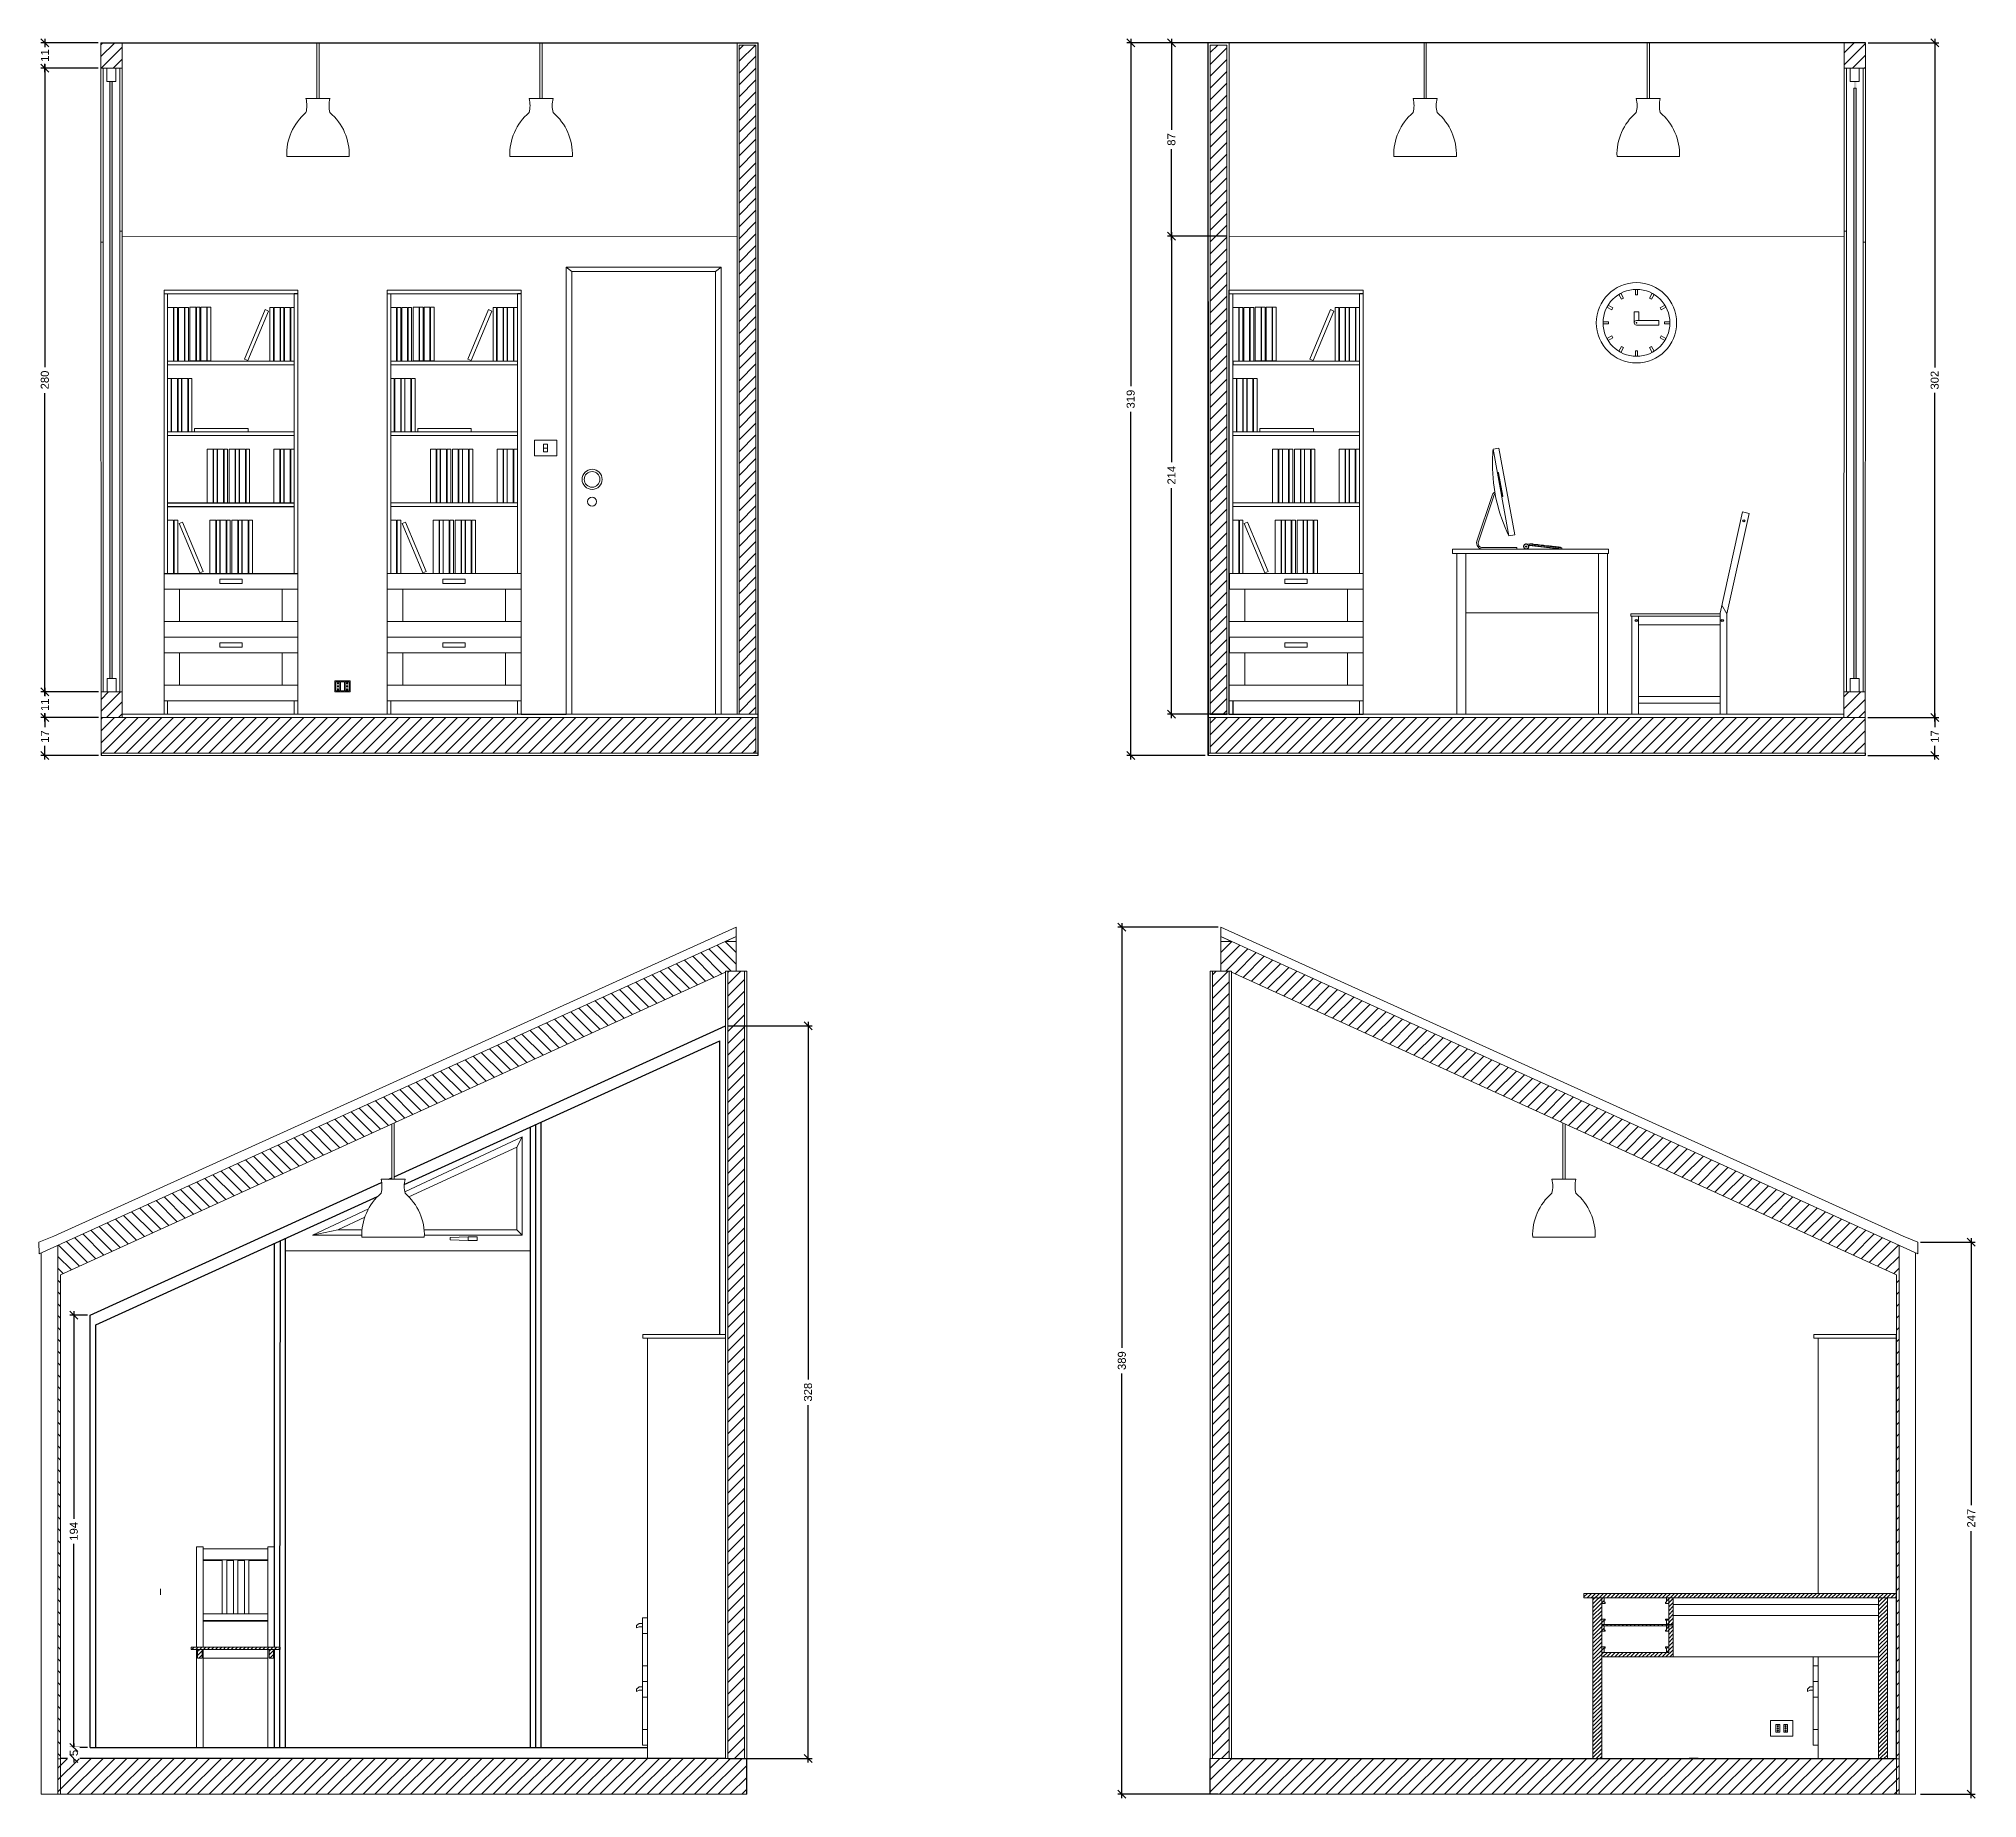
# Model space of a CAD drawing. Header units: inches. Extents: x 446 to 5946, y 570 to 2728.
# Drawn here: x 1881 to 2750, y 641 to 1429 of the extents above; entities that cross this region are included whole.
import ezdxf

# ---------------------------------------------------------------- set-up
doc = ezdxf.new("R2010")
doc.units = ezdxf.units.IN
doc.header["$MEASUREMENT"] = 0
doc.linetypes.add('AUSGEZOGEN', pattern=[0])
for name, color, linetype, lineweight in [('ACCESSORI', 2, 'Continuous', 13), ('ARREDI', 8, 'Continuous', 18), ('CAMPITURE', 6, 'Continuous', 13), ('INFISSI', 4, 'Continuous', 13), ('quote', 5, 'Continuous', 18), ('STRUTTURA', 7, 'Continuous', 20), ('Viti', 4, 'Continuous', 25)]:
    doc.layers.add(name, color=color, linetype=linetype, lineweight=lineweight)
doc.styles.add('ARIAL', font='Arial.ttf')
doc.dimstyles.new('TICK_36', dxfattribs={"dimtxt": 3.6, "dimasz": 3.6, "dimexe": 1.8, "dimexo": 1.2, "dimgap": 1.8, "dimtad": 0, "dimdec": 0, "dimzin": 0, "dimdsep": 46, "dimtxsty": 'ARIAL', "dimblk": 'OBLIQUE', "dimcen": 1.8, "dimdle": 1.8, "dimclrd": 256, "dimclrt": 256, "dimadec": 0, "dimazin": 0, "dimtfac": 1, "dimtdec": 0, "dimtmove": 1, "dimatfit": 3, "dimldrblk": 'OPEN90', "dimfxl": 1, "dimtfill": 1, "dimtolj": 1, "dimtzin": 0, "dimarcsym": 0})
pattern_1 = [(45, (-1094.5758, -921.7345), (-2.6516504, 2.6516504), [])]
pattern_2 = [(45, (-1885.156, -921.7345), (-2.6516504, 2.6516504), [])]
pattern_3 = [(45, (-26.781, 0), (-0.8838835, 0.8838835), [])]

# ---------------------------------------------------------------- blocks, each defined once
blk = doc.blocks.new('scrivania')
for p, q in [((1099.49, 549.14), (1169.49, 549.14)), ((1099.49, 547.14), (1099.49, 549.14)), ((1169.49, 549.14), (1169.49, 547.14)), ((1169.49, 547.14), (1099.49, 547.14)), ((1101.49, 547.14), (1101.49, 520.64)), ((1101.49, 547.14), (1101.49, 475.14)), ((1105.49, 475.14), (1105.49, 547.14)), ((1164.99, 547.14), (1164.99, 475.14)), ((1168.99, 520.64), (1168.99, 547.14)), ((1169.49, 547.14), (1168.99, 547.14)), ((1168.99, 475.14), (1168.99, 547.14)), ((1105.49, 520.64), (1164.99, 520.64)), ((1101.49, 475.14), (1105.49, 475.14)), ((1164.99, 475.14), (1168.99, 475.14))]:
    blk.add_line(p, q)
blk = doc.blocks.new('sedia')
for p, q in [((1164.84, 615.91), (1154.76, 570.59)), ((1167.76, 615.26), (1157.76, 570.26)), ((1167.76, 615.26), (1164.84, 615.91)), ((1155.56, 574.19), (1157.76, 570.26)), ((1154.76, 570.26), (1114.76, 570.26)), ((1114.76, 569.26), (1114.76, 570.26)), ((1154.76, 569.26), (1114.76, 569.26)), ((1115.26, 569.26), (1115.26, 525.26)), ((1118.26, 569.26), (1118.26, 525.26)), ((1154.76, 565.26), (1118.26, 565.26)), ((1154.76, 525.26), (1154.76, 570.59)), ((1157.76, 525.26), (1157.76, 570.26)), ((1154.76, 533.26), (1118.26, 533.26)), ((1154.76, 530.26), (1118.26, 530.26)), ((1118.26, 525.26), (1115.26, 525.26)), ((1157.76, 525.26), (1154.76, 525.26))]:
    blk.add_line(p, q)
at = {"layer": 'Viti'}
for centre in [(1165.41, 611.94), (1117.26, 567.26), (1155.76, 567.26)]:
    blk.add_circle(centre, 0.5, dxfattribs=at)
blk = doc.blocks.new('BRIMENS')
for p, q in [((1709.14, 787.93), (1672.14, 787.93)), ((1672.14, 787.93), (1672.14, 786.33)), ((1709.14, 786.33), (1672.14, 786.33)), ((1674.14, 787.93), (1674.14, 787.93)), ((1674.14, 786.33), (1674.14, 597.93)), ((1709.14, 597.93), (1709.14, 787.93)), ((1674.14, 660.93), (1671.92, 660.93)), ((1671.92, 660.93), (1671.92, 603.93)), ((1670.42, 658.49), (1669.29, 657.49)), ((1669.29, 656.49), (1669.29, 657.49)), ((1670.42, 657), (1669.29, 656.49)), ((1670.42, 658.49), (1671.92, 658.49)), ((1670.42, 657), (1671.92, 657)), ((1674.14, 653.93), (1671.92, 653.93)), ((1671.92, 639.43), (1674.14, 639.43)), ((1670.42, 629.99), (1669.29, 628.99)), ((1669.29, 627.99), (1669.29, 628.99)), ((1670.42, 628.5), (1669.29, 627.99)), ((1670.42, 629.99), (1671.92, 629.99)), ((1670.42, 628.5), (1671.92, 628.5)), ((1674.14, 632.43), (1671.92, 632.43)), ((1671.92, 632.43), (1674.14, 632.43)), ((1674.14, 625.43), (1671.92, 625.43)), ((1671.92, 610.93), (1674.14, 610.93)), ((1671.92, 603.93), (1674.14, 603.93)), ((1674.14, 597.93), (1709.14, 597.93))]:
    blk.add_line(p, q)
blk = doc.blocks.new('STEFAN')
for p, q in [((1615.94, 833.81), (1615.94, 789.81)), ((1618.96, 833.81), (1647.96, 833.81)), ((1618.96, 828.92), (1647.96, 828.92)), ((1618.96, 828.6), (1627.46, 828.6)), ((1627.46, 828.92), (1627.46, 804.7)), ((1629.46, 828.92), (1629.46, 804.7)), ((1629.46, 828.6), (1632.46, 828.6)), ((1632.46, 828.92), (1632.46, 804.7)), ((1632.46, 828.92), (1632.46, 804.7)), ((1632.46, 828.92), (1634.46, 828.92)), ((1634.46, 828.92), (1634.46, 804.7)), ((1634.46, 828.92), (1634.46, 804.7)), ((1634.46, 828.6), (1637.46, 828.6)), ((1637.46, 828.92), (1637.46, 804.7)), ((1639.46, 828.92), (1639.46, 804.7)), ((1639.46, 828.6), (1647.96, 828.6)), ((1647.96, 833.81), (1647.96, 789.81)), ((1618.96, 804.7), (1647.96, 804.7)), ((1618.96, 801.7), (1647.96, 801.7)), ((1618.96, 801.38), (1647.96, 801.38)), ((1615.94, 789.81), (1613.49, 789.81)), ((1613.49, 788.81), (1615.94, 788.81)), ((1615.96, 788.81), (1615.96, 744.81)), ((1647.94, 789.81), (1618.94, 789.81)), ((1647.94, 789.81), (1618.94, 789.81)), ((1618.94, 788.81), (1647.94, 788.81)), ((1618.94, 788.81), (1647.94, 788.81)), ((1618.96, 784.81), (1647.96, 784.81)), ((1647.96, 788.81), (1647.96, 744.81)), ((1653.39, 789.81), (1650.94, 789.81)), ((1653.39, 788.81), (1650.94, 788.81)), ((1650.96, 744.81), (1650.96, 788.81)), ((1615.96, 744.81), (1618.96, 744.81))]:
    blk.add_line(p, q)
for points in [[(1618.94, 789.81), (1615.94, 789.81), (1615.94, 834.81), (1618.94, 834.81)], [(1650.96, 789.81), (1647.96, 789.81), (1647.96, 834.81), (1650.96, 834.81)], [(1618.96, 744.81), (1615.96, 744.81), (1615.96, 788.81), (1618.96, 788.81)], [(1650.96, 744.81), (1647.96, 744.81), (1647.96, 788.81), (1650.96, 788.81)]]:
    blk.add_lwpolyline(points, close=True)
at = {"layer": 'quote'}
for p, q in [((1613.49, 788.81), (1613.49, 789.81)), ((1653.39, 788.81), (1653.39, 789.81))]:
    blk.add_line(p, q, dxfattribs=at)
blk = doc.blocks.new('MAC1')
at = {"layer": 'ACCESSORI'}
for points in [[(2699.02, 1381.47, -0.022614), (2699.32, 1388.12), (2706.4, 1349.35, -0.113322)], [(2701.46, 1377.58, -1), (2701.81, 1377.65), (2703.72, 1367.16, -1), (2703.38, 1367.1)], [(2700.1, 1368.91, 0.23825), (2699.07, 1367.89), (2692.06, 1346.89, 0.512029), (2694.57, 1343.41), (2709.98, 1343.41), (2709.98, 1344.09), (2694.57, 1344.09, -0.512029), (2692.71, 1346.67), (2699.72, 1367.67, -0.211377), (2700.22, 1368.23, -0.002352)], [(2713.96, 1344.75, 2.414214), (2714.29, 1344.75, -1), (2714.32, 1344.78, -2.414214), (2713.94, 1344.78, -1)], [(2714.11, 1344.86, -1), (2714.15, 1344.86), (2714.15, 1344.59, -1), (2714.11, 1344.59)], [(2715.43, 1345.04, -0.222006), (2715.79, 1345.16), (2729.77, 1343.59), (2729.75, 1343.43)], [(2715.83, 1345.58), (2715.85, 1345.76, -0.414214), (2715.93, 1345.82), (2717, 1345.71, -0.414214), (2717.06, 1345.62), (2717.04, 1345.44)], [(2717.51, 1345.39), (2717.53, 1345.57, -0.414214), (2717.61, 1345.64), (2719.45, 1345.43, -0.414214), (2719.52, 1345.35), (2719.5, 1345.17)], [(2719.94, 1345.12), (2719.96, 1345.3, -0.414214), (2720.05, 1345.36), (2721.86, 1345.16, -0.414214), (2721.93, 1345.08), (2721.91, 1344.9)], [(2722.41, 1344.84), (2722.43, 1345.02, -0.414214), (2722.51, 1345.08), (2724.32, 1344.88, -0.414214), (2724.38, 1344.8), (2724.36, 1344.62)], [(2724.8, 1344.57), (2724.83, 1344.75, -0.414214), (2724.91, 1344.81), (2726.72, 1344.61, -0.414214), (2726.79, 1344.53), (2726.77, 1344.35)], [(2727.37, 1344.54), (2728.09, 1344.46, -0.200144), (2728.14, 1344.43), (2728.35, 1344.17), (2727.27, 1344.29), (2727.29, 1344.47, -0.414214)], [(2728.58, 1344.4), (2729.5, 1344.3, -0.414214), (2729.56, 1344.22), (2729.54, 1344.04), (2728.48, 1344.16), (2728.5, 1344.34, -0.414214)]]:
    blk.add_lwpolyline(points, format="xyb", close=True, dxfattribs=at)
blk.add_lwpolyline([(2699.32, 1388.12), (2701.95, 1388.6), (2709.03, 1349.83), (2706.4, 1349.35)], close=True, dxfattribs=at)
blk.add_lwpolyline([(2715.79, 1345.16), (2730.1, 1343.55), (2730.15, 1343.97), (2714.26, 1345.76, 2.784253), (2715.3, 1344.68, -0.474613), (2715.8, 1345.16)], format="xyb", dxfattribs=at)
blk.add_circle((2714.13, 1344.59), 1.07, dxfattribs=at)
blk = doc.blocks.new('RETINO')
at = {"layer": 'CAMPITURE', "linetype": 'Continuous'}
for p, q in [((4390.22, 1019.93), (4395.09, 1024.8)), ((4390.22, 1014.63), (4398.75, 1023.16)), ((4392.5, 1011.6), (4402.39, 1021.5)), ((4396.6, 1010.4), (4406.04, 1019.84)), ((4400.24, 1008.75), (4409.68, 1018.18)), ((4403.89, 1007.09), (4413.33, 1016.52)), ((4407.53, 1005.43), (4416.97, 1014.86)), ((4411.18, 1003.77), (4420.62, 1013.21)), ((4414.82, 1002.11), (4424.26, 1011.55)), ((4418.47, 1000.45), (4427.9, 1009.89)), ((4422.11, 998.79), (4431.55, 1008.23)), ((4425.75, 997.13), (4435.19, 1006.57)), ((4429.4, 995.47), (4438.84, 1004.91)), ((4433.04, 993.81), (4442.48, 1003.25)), ((4436.69, 992.15), (4446.12, 1001.59)), ((4440.33, 990.49), (4449.77, 999.93)), ((4443.97, 988.83), (4453.41, 998.27)), ((4447.62, 987.18), (4457.06, 996.61)), ((4451.26, 985.52), (4460.7, 994.95)), ((4454.91, 983.86), (4464.34, 993.3)), ((4458.55, 982.2), (4467.99, 991.64)), ((4462.19, 980.54), (4471.63, 989.98)), ((4465.84, 978.88), (4475.28, 988.32)), ((4469.48, 977.22), (4478.92, 986.66)), ((4473.13, 975.56), (4482.57, 985)), ((4476.77, 973.9), (4486.21, 983.34)), ((4480.41, 972.24), (4489.85, 981.68)), ((4484.06, 970.58), (4493.5, 980.02)), ((4487.7, 968.92), (4497.14, 978.36)), ((4491.35, 967.26), (4500.79, 976.7)), ((4494.99, 965.61), (4504.43, 975.04)), ((4498.64, 963.95), (4508.07, 973.39)), ((4502.28, 962.29), (4511.72, 971.73)), ((4505.92, 960.63), (4515.36, 970.07)), ((4509.57, 958.97), (4519.01, 968.41)), ((4513.21, 957.31), (4522.65, 966.75)), ((4516.86, 955.65), (4526.29, 965.09)), ((4520.5, 953.99), (4529.94, 963.43)), ((4524.14, 952.33), (4533.58, 961.77)), ((4527.79, 950.67), (4537.23, 960.11)), ((4531.43, 949.01), (4540.87, 958.45)), ((4535.08, 947.35), (4544.52, 956.79)), ((4538.72, 945.7), (4548.16, 955.13)), ((4542.36, 944.04), (4551.8, 953.48)), ((4546.01, 942.38), (4555.45, 951.82)), ((4549.65, 940.72), (4559.09, 950.16)), ((4553.3, 939.06), (4562.74, 948.5)), ((4556.94, 937.4), (4566.38, 946.84)), ((4560.58, 935.74), (4570.02, 945.18)), ((4564.23, 934.08), (4573.67, 943.52)), ((4567.87, 932.42), (4577.31, 941.86)), ((4571.52, 930.76), (4580.96, 940.2)), ((4575.16, 929.1), (4584.6, 938.54)), ((4578.81, 927.44), (4588.24, 936.88)), ((4582.45, 925.78), (4591.89, 935.22)), ((4586.09, 924.13), (4595.53, 933.56)), ((4589.74, 922.47), (4599.18, 931.91)), ((4593.38, 920.81), (4602.82, 930.25)), ((4597.03, 919.15), (4606.47, 928.59)), ((4600.67, 917.49), (4610.11, 926.93)), ((4604.31, 915.83), (4613.75, 925.27)), ((4607.96, 914.17), (4617.4, 923.61)), ((4611.6, 912.51), (4621.04, 921.95)), ((4615.25, 910.85), (4624.69, 920.29)), ((4618.89, 909.19), (4628.33, 918.63)), ((4622.53, 907.53), (4631.97, 916.97)), ((4626.18, 905.87), (4635.62, 915.31)), ((4629.82, 904.21), (4639.26, 913.65)), ((4633.47, 902.56), (4642.91, 912)), ((4637.11, 900.9), (4646.55, 910.34)), ((4640.75, 899.24), (4650.19, 908.68)), ((4644.4, 897.58), (4653.84, 907.02)), ((4648.04, 895.92), (4657.48, 905.36)), ((4651.69, 894.26), (4661.13, 903.7)), ((4655.33, 892.6), (4664.77, 902.04)), ((4658.98, 890.94), (4668.42, 900.38)), ((4662.62, 889.28), (4672.06, 898.72)), ((4666.26, 887.62), (4675.7, 897.06)), ((4669.91, 885.96), (4679.35, 895.4)), ((4673.55, 884.3), (4682.99, 893.74)), ((4677.2, 882.65), (4686.64, 892.09)), ((4680.84, 880.99), (4690.28, 890.43)), ((4684.48, 879.33), (4693.92, 888.77)), ((4688.13, 877.67), (4694.16, 883.7)), ((4691.77, 876.01), (4694.16, 878.4)), ((4692.97, 871.9), (4694.17, 873.1)), ((4692.97, 866.6), (4694.17, 867.8)), ((4692.97, 861.29), (4694.17, 862.49)), ((4692.97, 855.99), (4694.17, 857.19)), ((4692.97, 850.69), (4694.17, 851.89)), ((4692.97, 845.38), (4694.17, 846.58)), ((4692.97, 840.08), (4694.17, 841.28)), ((4692.97, 834.78), (4694.17, 835.98)), ((4692.97, 829.47), (4694.17, 830.67)), ((4692.97, 824.17), (4694.17, 825.37)), ((4692.97, 818.87), (4694.17, 820.07)), ((4692.97, 813.56), (4694.17, 814.76)), ((4692.97, 808.26), (4694.17, 809.46)), ((4692.97, 802.96), (4694.17, 804.16)), ((4692.97, 797.65), (4694.17, 798.85)), ((4692.97, 792.35), (4694.17, 793.55)), ((4692.97, 787.05), (4694.17, 788.25)), ((4692.97, 781.74), (4694.17, 782.94)), ((4692.97, 776.44), (4694.17, 777.64)), ((4692.97, 771.14), (4694.17, 772.34)), ((4692.97, 765.83), (4694.17, 767.03)), ((4692.97, 760.53), (4694.17, 761.73)), ((4692.97, 755.23), (4694.17, 756.43)), ((4692.97, 749.92), (4694.17, 751.12)), ((4692.97, 744.62), (4694.17, 745.82)), ((4692.97, 739.32), (4694.17, 740.52)), ((4692.97, 734.01), (4694.17, 735.21)), ((4692.97, 728.71), (4694.17, 729.91)), ((4692.97, 723.41), (4694.17, 724.61)), ((4692.97, 718.1), (4694.17, 719.3)), ((4692.97, 712.8), (4694.17, 714)), ((4692.97, 707.5), (4694.17, 708.7)), ((4692.97, 702.19), (4694.17, 703.39)), ((4692.97, 696.89), (4694.17, 698.09)), ((4692.97, 691.59), (4694.17, 692.79)), ((4692.97, 686.28), (4694.17, 687.48)), ((4692.97, 680.98), (4694.17, 682.18)), ((4692.97, 675.68), (4694.17, 676.88)), ((4692.97, 670.37), (4694.17, 671.57)), ((4692.97, 665.07), (4694.17, 666.27)), ((4692.97, 659.77), (4694.17, 660.97))]:
    blk.add_line(p, q, dxfattribs=at)
blk = doc.blocks.new('_Oblique')
at = {"color": 0, "linetype": 'ByBlock', "lineweight": -2}
blk.add_line((-0.5, -0.5), (0.5, 0.5), dxfattribs=at)
blk = doc.blocks.new('*D24')
at = {"layer": 'STRUTTURA', "color": 0, "lineweight": -2, "transparency": 16777216}
for p, q in [((1908.1, 1427.6), (1882.4, 1427.6)), ((1908.1, 1416.25), (1882.4, 1416.25))]:
    blk.add_line(p, q, dxfattribs=at)
at = {"layer": 'STRUTTURA', "lineweight": -2, "transparency": 16777216}
for p, q in [((1884.2, 1429.4), (1884.2, 1425.59)), ((1884.2, 1414.45), (1884.2, 1418.26))]:
    blk.add_line(p, q, dxfattribs=at)
at = {"layer": 'STRUTTURA', "lineweight": -2, "transparency": 16777216, "xscale": 3.6, "yscale": 3.6, "zscale": 3.6}
for p, rotation in [((1884.2, 1427.6), 90), ((1884.2, 1416.25), 270)]:
    blk.add_blockref('_Oblique', p, dxfattribs=dict(at, rotation=rotation))
at = {"layer": 'STRUTTURA', "transparency": 16777216, "insert": (1884.2, 1421.92), "char_height": 3.6, "attachment_point": 5, "rotation": 90, "style": 'ARIAL', "bg_fill": 3, "box_fill_scale": 1.25, "bg_fill_color": 256, "bg_fill_true_color": 13158600, "bg_fill_transparency": 0}
blk.add_mtext('\\A1;11', dxfattribs=at)
blk = doc.blocks.new('_Open90')
at = {"color": 0, "linetype": 'ByBlock', "lineweight": -2}
for p, q in [((0, 0), (-1, 0)), ((-0.5, 0.5), (0, 0)), ((0, 0), (-0.5, -0.5))]:
    blk.add_line(p, q, dxfattribs=at)
blk = doc.blocks.new('*D25')
at = {"layer": 'quote', "color": 0, "lineweight": -2, "transparency": 16777216}
for p, q in [((1908.1, 1416.25), (1882.4, 1416.25)), ((1908.19, 1136.68), (1882.4, 1136.68))]:
    blk.add_line(p, q, dxfattribs=at)
at = {"layer": 'quote', "lineweight": -2, "transparency": 16777216}
for p, q in [((1884.2, 1418.05), (1884.2, 1282.29)), ((1884.2, 1134.88), (1884.2, 1270.64))]:
    blk.add_line(p, q, dxfattribs=at)
at = {"layer": 'quote', "lineweight": -2, "transparency": 16777216, "xscale": 3.6, "yscale": 3.6, "zscale": 3.6}
for p, rotation in [((1884.2, 1416.25), 90), ((1884.2, 1136.68), 270)]:
    blk.add_blockref('_Oblique', p, dxfattribs=dict(at, rotation=rotation))
at = {"layer": 'quote', "transparency": 16777216, "insert": (1884.2, 1276.47), "char_height": 3.6, "attachment_point": 5, "rotation": 90, "style": 'ARIAL', "bg_fill": 3, "box_fill_scale": 1.25, "bg_fill_color": 256, "bg_fill_true_color": 13158600, "bg_fill_transparency": 0}
blk.add_mtext('\\A1;280', dxfattribs=at)
blk = doc.blocks.new('*D26')
at = {"layer": 'quote', "lineweight": -2, "transparency": 16777216}
for p, q in [((1884.2, 1138.48), (1884.2, 1134.6)), ((1884.2, 1123.39), (1884.2, 1127.27))]:
    blk.add_line(p, q, dxfattribs=at)
at = {"layer": 'quote', "color": 0, "lineweight": -2, "transparency": 16777216}
for p, q in [((1908.19, 1136.68), (1882.4, 1136.68)), ((1908.19, 1125.19), (1882.4, 1125.19))]:
    blk.add_line(p, q, dxfattribs=at)
at = {"layer": 'quote', "lineweight": -2, "transparency": 16777216, "xscale": 3.6, "yscale": 3.6, "zscale": 3.6}
for p, rotation in [((1884.2, 1136.68), 90), ((1884.2, 1125.19), 270)]:
    blk.add_blockref('_Oblique', p, dxfattribs=dict(at, rotation=rotation))
at = {"layer": 'quote', "transparency": 16777216, "insert": (1884.2, 1130.93), "char_height": 3.6, "attachment_point": 5, "rotation": 90, "style": 'ARIAL', "bg_fill": 3, "box_fill_scale": 1.25, "bg_fill_color": 256, "bg_fill_true_color": 13158600, "bg_fill_transparency": 0}
blk.add_mtext('\\A1;11', dxfattribs=at)
blk = doc.blocks.new('*D27')
at = {"layer": 'quote', "color": 0, "lineweight": -2, "transparency": 16777216}
for p, q in [((1908.19, 1125.19), (1882.4, 1125.19)), ((1908.19, 1108.19), (1882.4, 1108.19))]:
    blk.add_line(p, q, dxfattribs=at)
at = {"layer": 'quote', "lineweight": -2, "transparency": 16777216}
for p, q in [((1884.2, 1126.99), (1884.2, 1120.89)), ((1884.2, 1106.39), (1884.2, 1112.48))]:
    blk.add_line(p, q, dxfattribs=at)
at = {"layer": 'quote', "lineweight": -2, "transparency": 16777216, "xscale": 3.6, "yscale": 3.6, "zscale": 3.6}
for p, rotation in [((1884.2, 1125.19), 90), ((1884.2, 1108.19), 270)]:
    blk.add_blockref('_Oblique', p, dxfattribs=dict(at, rotation=rotation))
at = {"layer": 'quote', "transparency": 16777216, "insert": (1884.2, 1116.69), "char_height": 3.6, "attachment_point": 5, "rotation": 90, "style": 'ARIAL', "bg_fill": 3, "box_fill_scale": 1.25, "bg_fill_color": 256, "bg_fill_true_color": 13158600, "bg_fill_transparency": 0}
blk.add_mtext('\\A1;17', dxfattribs=at)
blk = doc.blocks.new('*D28')
at = {"layer": 'quote', "color": 0, "lineweight": -2, "transparency": 16777216}
for p, q in [((2701.27, 1427.6), (2732.95, 1427.6)), ((2701.17, 1125.19), (2732.95, 1125.19))]:
    blk.add_line(p, q, dxfattribs=at)
at = {"layer": 'quote', "lineweight": -2, "transparency": 16777216}
for p, q in [((2731.15, 1429.4), (2731.15, 1282.12)), ((2731.15, 1123.39), (2731.15, 1270.66))]:
    blk.add_line(p, q, dxfattribs=at)
at = {"layer": 'quote', "lineweight": -2, "transparency": 16777216, "xscale": 3.6, "yscale": 3.6, "zscale": 3.6}
for p, rotation in [((2731.15, 1427.6), 90), ((2731.15, 1125.19), 270)]:
    blk.add_blockref('_Oblique', p, dxfattribs=dict(at, rotation=rotation))
at = {"layer": 'quote', "transparency": 16777216, "insert": (2731.15, 1276.39), "char_height": 3.6, "attachment_point": 5, "rotation": 90, "style": 'ARIAL', "bg_fill": 3, "box_fill_scale": 1.25, "bg_fill_color": 256, "bg_fill_true_color": 13158600, "bg_fill_transparency": 0}
blk.add_mtext('\\A1;302', dxfattribs=at)
blk = doc.blocks.new('*D29')
at = {"layer": 'quote', "color": 0, "lineweight": -2, "transparency": 16777216}
for p, q in [((2701.17, 1125.19), (2732.95, 1125.19)), ((2701.17, 1108.19), (2732.95, 1108.19))]:
    blk.add_line(p, q, dxfattribs=at)
at = {"layer": 'quote', "lineweight": -2, "transparency": 16777216}
for p, q in [((2731.15, 1126.99), (2731.15, 1120.89)), ((2731.15, 1106.39), (2731.15, 1112.48))]:
    blk.add_line(p, q, dxfattribs=at)
at = {"layer": 'quote', "lineweight": -2, "transparency": 16777216, "xscale": 3.6, "yscale": 3.6, "zscale": 3.6}
for p, rotation in [((2731.15, 1125.19), 90), ((2731.15, 1108.19), 270)]:
    blk.add_blockref('_Oblique', p, dxfattribs=dict(at, rotation=rotation))
at = {"layer": 'quote', "transparency": 16777216, "insert": (2731.15, 1116.69), "char_height": 3.6, "attachment_point": 5, "rotation": 90, "style": 'ARIAL', "bg_fill": 3, "box_fill_scale": 1.25, "bg_fill_color": 256, "bg_fill_true_color": 13158600, "bg_fill_transparency": 0}
blk.add_mtext('\\A1;17', dxfattribs=at)
blk = doc.blocks.new('*D30')
at = {"layer": 'quote', "color": 0, "lineweight": -2, "transparency": 16777216}
for p, q in [((2404.27, 1427.59), (2369.03, 1427.59)), ((2404.27, 1108.19), (2369.03, 1108.19))]:
    blk.add_line(p, q, dxfattribs=at)
at = {"layer": 'quote', "lineweight": -2, "transparency": 16777216}
for p, q in [((2370.83, 1429.39), (2370.83, 1273.64)), ((2370.83, 1106.39), (2370.83, 1262.14))]:
    blk.add_line(p, q, dxfattribs=at)
at = {"layer": 'quote', "lineweight": -2, "transparency": 16777216, "xscale": 3.6, "yscale": 3.6, "zscale": 3.6}
for p, rotation in [((2370.83, 1427.59), 90), ((2370.83, 1108.19), 270)]:
    blk.add_blockref('_Oblique', p, dxfattribs=dict(at, rotation=rotation))
at = {"layer": 'quote', "transparency": 16777216, "insert": (2370.83, 1267.89), "char_height": 3.6, "attachment_point": 5, "rotation": 90, "style": 'ARIAL', "bg_fill": 3, "box_fill_scale": 1.25, "bg_fill_color": 256, "bg_fill_true_color": 13158600, "bg_fill_transparency": 0}
blk.add_mtext('\\A1;319', dxfattribs=at)
blk = doc.blocks.new('*D31')
at = {"layer": 'quote', "color": 0, "lineweight": -2, "transparency": 16777216}
for p, q in [((2413.86, 1340.92), (2387.29, 1340.92)), ((2413.77, 1126.69), (2387.29, 1126.69))]:
    blk.add_line(p, q, dxfattribs=at)
at = {"layer": 'quote', "lineweight": -2, "transparency": 16777216}
for p, q in [((2389.09, 1342.72), (2389.09, 1239.63)), ((2389.09, 1124.89), (2389.09, 1227.98))]:
    blk.add_line(p, q, dxfattribs=at)
at = {"layer": 'quote', "lineweight": -2, "transparency": 16777216, "xscale": 3.6, "yscale": 3.6, "zscale": 3.6}
for p, rotation in [((2389.09, 1340.92), 90), ((2389.09, 1126.69), 270)]:
    blk.add_blockref('_Oblique', p, dxfattribs=dict(at, rotation=rotation))
at = {"layer": 'quote', "transparency": 16777216, "insert": (2389.09, 1233.8), "char_height": 3.6, "attachment_point": 5, "rotation": 90, "style": 'ARIAL', "bg_fill": 3, "box_fill_scale": 1.25, "bg_fill_color": 256, "bg_fill_true_color": 13158600, "bg_fill_transparency": 0}
blk.add_mtext('\\A1;214', dxfattribs=at)
blk = doc.blocks.new('*D32')
at = {"layer": 'quote', "color": 0, "lineweight": -2, "transparency": 16777216}
for p, q in [((2413.77, 1427.59), (2387.29, 1427.59)), ((2413.77, 1340.92), (2387.29, 1340.92))]:
    blk.add_line(p, q, dxfattribs=at)
at = {"layer": 'quote', "lineweight": -2, "transparency": 16777216}
for p, q in [((2389.09, 1429.39), (2389.09, 1388.61)), ((2389.09, 1339.12), (2389.09, 1379.9))]:
    blk.add_line(p, q, dxfattribs=at)
at = {"layer": 'quote', "lineweight": -2, "transparency": 16777216, "xscale": 3.6, "yscale": 3.6, "zscale": 3.6}
for p, rotation in [((2389.09, 1427.59), 90), ((2389.09, 1340.92), 270)]:
    blk.add_blockref('_Oblique', p, dxfattribs=dict(at, rotation=rotation))
at = {"layer": 'quote', "transparency": 16777216, "insert": (2389.09, 1384.26), "char_height": 3.6, "attachment_point": 5, "rotation": 90, "style": 'ARIAL', "bg_fill": 3, "box_fill_scale": 1.25, "bg_fill_color": 256, "bg_fill_true_color": 13158600, "bg_fill_transparency": 0}
blk.add_mtext('\\A1;87', dxfattribs=at)
blk = doc.blocks.new('*D33')
at = {"layer": 'quote', "color": 0, "lineweight": -2, "transparency": 16777216}
for p, q in [((2410.02, 1031.3), (2365.07, 1031.3)), ((2410.02, 642.67), (2365.07, 642.67))]:
    blk.add_line(p, q, dxfattribs=at)
at = {"layer": 'quote', "lineweight": -2, "transparency": 16777216}
for p, q in [((2366.87, 1033.1), (2366.87, 842.74)), ((2366.87, 640.87), (2366.87, 831.23))]:
    blk.add_line(p, q, dxfattribs=at)
at = {"layer": 'quote', "lineweight": -2, "transparency": 16777216, "xscale": 3.6, "yscale": 3.6, "zscale": 3.6}
for p, rotation in [((2366.87, 1031.3), 90), ((2366.87, 642.67), 270)]:
    blk.add_blockref('_Oblique', p, dxfattribs=dict(at, rotation=rotation))
at = {"layer": 'quote', "transparency": 16777216, "insert": (2366.87, 836.99), "char_height": 3.6, "attachment_point": 5, "rotation": 90, "style": 'ARIAL', "bg_fill": 3, "box_fill_scale": 1.25, "bg_fill_color": 256, "bg_fill_true_color": 13158600, "bg_fill_transparency": 0}
blk.add_mtext('\\A1;389', dxfattribs=at)
blk = doc.blocks.new('*D34')
at = {"layer": 'quote', "color": 0, "lineweight": -2, "transparency": 16777216}
for p, q in [((2724.84, 890.11), (2749.3, 890.11)), ((2724.84, 642.67), (2749.3, 642.67))]:
    blk.add_line(p, q, dxfattribs=at)
at = {"layer": 'quote', "lineweight": -2, "transparency": 16777216}
for p, q in [((2747.5, 891.91), (2747.5, 772.22)), ((2747.5, 640.87), (2747.5, 760.56))]:
    blk.add_line(p, q, dxfattribs=at)
at = {"layer": 'quote', "lineweight": -2, "transparency": 16777216, "xscale": 3.6, "yscale": 3.6, "zscale": 3.6}
for p, rotation in [((2747.5, 890.11), 90), ((2747.5, 642.67), 270)]:
    blk.add_blockref('_Oblique', p, dxfattribs=dict(at, rotation=rotation))
at = {"layer": 'quote', "transparency": 16777216, "insert": (2747.5, 766.39), "char_height": 3.6, "attachment_point": 5, "rotation": 90, "style": 'ARIAL', "bg_fill": 3, "box_fill_scale": 1.25, "bg_fill_color": 256, "bg_fill_true_color": 13158600, "bg_fill_transparency": 0}
blk.add_mtext('\\A1;247', dxfattribs=at)
blk = doc.blocks.new('*D35')
at = {"layer": 'quote', "color": 0, "lineweight": -2, "transparency": 16777216}
for p, q in [((1903.28, 857.42), (1895.38, 857.42)), ((1903.28, 663.59), (1895.38, 663.59))]:
    blk.add_line(p, q, dxfattribs=at)
at = {"layer": 'quote', "lineweight": -2, "transparency": 16777216}
for p, q in [((1897.18, 859.22), (1897.18, 766.11)), ((1897.18, 661.79), (1897.18, 754.9))]:
    blk.add_line(p, q, dxfattribs=at)
at = {"layer": 'quote', "lineweight": -2, "transparency": 16777216, "xscale": 3.6, "yscale": 3.6, "zscale": 3.6}
for p, rotation in [((1897.18, 857.42), 90), ((1897.18, 663.59), 270)]:
    blk.add_blockref('_Oblique', p, dxfattribs=dict(at, rotation=rotation))
at = {"layer": 'quote', "transparency": 16777216, "insert": (1897.18, 760.5), "char_height": 3.6, "attachment_point": 5, "rotation": 90, "style": 'ARIAL', "bg_fill": 3, "box_fill_scale": 1.25, "bg_fill_color": 256, "bg_fill_true_color": 13158600, "bg_fill_transparency": 0}
blk.add_mtext('\\A1;194', dxfattribs=at)
blk = doc.blocks.new('*D36')
at = {"layer": 'quote', "color": 0, "lineweight": -2, "transparency": 16777216}
for p, q in [((1903.28, 663.59), (1895.38, 663.59)), ((1903.28, 658.67), (1895.38, 658.67))]:
    blk.add_line(p, q, dxfattribs=at)
at = {"layer": 'quote', "lineweight": -2, "transparency": 16777216}
blk.add_line((1897.18, 665.39), (1897.18, 656.87), dxfattribs=at)
at = {"layer": 'quote', "transparency": 16777216, "insert": (1897.18, 661.13), "char_height": 3.6, "attachment_point": 5, "rotation": 90, "style": 'ARIAL', "bg_fill": 3, "box_fill_scale": 1.25, "bg_fill_color": 256, "bg_fill_true_color": 13158600, "bg_fill_transparency": 0}
blk.add_mtext('\\A1;5', dxfattribs=at)
at = {"layer": 'quote', "lineweight": -2, "transparency": 16777216, "xscale": 3.6, "yscale": 3.6, "zscale": 3.6}
for p, rotation in [((1897.18, 663.59), 90), ((1897.18, 658.67), 270)]:
    blk.add_blockref('_Oblique', p, dxfattribs=dict(at, rotation=rotation))
blk = doc.blocks.new('*D37')
at = {"layer": 'quote', "color": 0, "lineweight": -2, "transparency": 16777216}
for p, q in [((2190.44, 987.03), (2228.02, 987.03)), ((2190.44, 658.67), (2228.02, 658.67))]:
    blk.add_line(p, q, dxfattribs=at)
at = {"layer": 'quote', "lineweight": -2, "transparency": 16777216}
for p, q in [((2226.22, 988.83), (2226.22, 828.6)), ((2226.22, 656.87), (2226.22, 817.1))]:
    blk.add_line(p, q, dxfattribs=at)
at = {"layer": 'quote', "lineweight": -2, "transparency": 16777216, "xscale": 3.6, "yscale": 3.6, "zscale": 3.6}
for p, rotation in [((2226.22, 987.03), 90), ((2226.22, 658.67), 270)]:
    blk.add_blockref('_Oblique', p, dxfattribs=dict(at, rotation=rotation))
at = {"layer": 'quote', "transparency": 16777216, "insert": (2226.22, 822.85), "char_height": 3.6, "attachment_point": 5, "rotation": 90, "style": 'ARIAL', "bg_fill": 3, "box_fill_scale": 1.25, "bg_fill_color": 256, "bg_fill_true_color": 13158600, "bg_fill_transparency": 0}
blk.add_mtext('\\A1;328', dxfattribs=at)

msp = doc.modelspace()

# ---------------------------------------------------------------- hatches: boundary and pattern name
at = {"layer": 'ARREDI'}
h = msp.add_hatch(dxfattribs=at)
h.set_pattern_fill('ANSI31', color=256, scale=10)
h.set_pattern_definition([(45, (1800.4978, 258.1276), (-0.8838835, 0.8838835), [])])
h.paths.add_polyline_path([(2581.96, 730.69), (2577.96, 730.69), (2577.96, 658.69), (2581.96, 658.69)])
h.paths.add_polyline_path([(2713.96, 732.69), (2573.96, 732.69), (2573.96, 730.69), (2713.96, 730.69)])
h.paths.add_polyline_path([(2709.96, 730.69), (2705.96, 730.69), (2705.96, 658.67), (2709.96, 658.67)])
h.paths.add_polyline_path([(2611.96, 718.69), (2581.96, 718.69), (2581.96, 718.19), (2611.96, 718.19)])
h.paths.add_polyline_path([(2613.96, 730.69), (2611.96, 730.69), (2611.96, 718.69), (2613.96, 718.69)])
h.paths.add_polyline_path([(2613.96, 718.19), (2611.96, 718.19), (2611.96, 706.19), (2581.96, 706.19), (2581.96, 704.19), (2613.96, 704.19)])
h.paths.add_polyline_path([(2611.96, 708.69), (2610.46, 708.69), (2610.46, 708.19), (2610.96, 708.19), (2610.96, 706.19), (2611.96, 706.19)], flags=17)
h.paths.add_polyline_path([(2611.96, 718.19), (2610.96, 718.19), (2610.96, 716.19), (2610.46, 716.19), (2610.46, 715.69), (2611.96, 715.69)], flags=17)
h.paths.add_polyline_path([(2611.96, 721.19), (2610.46, 721.19), (2610.46, 720.69), (2610.96, 720.69), (2610.96, 718.69), (2611.96, 718.69)])
h.paths.add_polyline_path([(2611.96, 730.69), (2610.96, 730.69), (2610.96, 728.69), (2610.46, 728.69), (2610.46, 728.19), (2611.96, 728.19)])
h.paths.add_polyline_path([(2582.96, 730.69), (2581.96, 730.69), (2581.96, 728.19), (2583.46, 728.19), (2583.46, 728.69), (2582.96, 728.69)])
h.paths.add_polyline_path([(2582.96, 720.69), (2583.46, 720.69), (2583.46, 721.19), (2581.96, 721.19), (2581.96, 718.69), (2582.96, 718.69)])
h.paths.add_polyline_path([(2582.96, 718.19), (2581.96, 718.19), (2581.96, 715.69), (2583.46, 715.69), (2583.46, 716.19), (2582.96, 716.19)], flags=17)
h.paths.add_polyline_path([(2582.96, 708.19), (2583.46, 708.19), (2583.46, 708.69), (2581.96, 708.69), (2581.96, 706.19), (2582.96, 706.19)], flags=17)
h = msp.add_hatch(dxfattribs=at)
h.set_pattern_fill('ANSI31', color=256, scale=10)
h.set_pattern_definition(pattern_3)
h.paths.add_polyline_path([(1989.61, 707.59), (1989.61, 708.59), (1949.71, 708.59), (1949.71, 707.59)])
h = msp.add_hatch(dxfattribs=at)
h.set_pattern_fill('ANSI31', color=256, scale=10)
h.set_pattern_definition(pattern_3)
h.paths.add_polyline_path([(1954.68, 707.59), (1952.68, 707.59), (1952.68, 703.59), (1954.68, 703.59)])
h.paths.add_polyline_path([(1986.68, 707.59), (1984.68, 707.59), (1984.68, 703.59), (1986.68, 703.59)])
at = {"layer": 'CAMPITURE'}
h = msp.add_hatch(dxfattribs=at)
h.set_pattern_fill('ANSI31', color=256, scale=30)
h.paths.add_polyline_path([(1918.8, 1416.25), (1918.8, 1427.6), (1909.3, 1427.6), (1909.3, 1416.25)])
h = msp.add_hatch(dxfattribs=at)
h.set_pattern_fill('ANSI31', color=256, scale=30)
h.set_pattern_definition(pattern_2)
h.paths.add_polyline_path([(2202.9, 1126.68), (2195.4, 1126.68), (2195.4, 1426.6), (2202.9, 1426.6)])
h = msp.add_hatch(dxfattribs=at)
h.set_pattern_fill('ANSI31', color=256, scale=30)
h.set_pattern_definition(pattern_1)
h.paths.add_polyline_path([(2406.47, 1126.68), (2413.97, 1126.68), (2413.97, 1426.6), (2406.47, 1426.6)])
h = msp.add_hatch(dxfattribs=at)
h.set_pattern_fill('ANSI31', color=256, scale=30)
h.paths.add_polyline_path([(2690.57, 1427.6), (2700.07, 1427.6), (2700.07, 1416.25), (2690.57, 1416.25)])
h = msp.add_hatch(dxfattribs=at)
h.set_pattern_fill('ANSI31', color=256, scale=30)
h.set_pattern_definition(pattern_2)
h.paths.add_polyline_path([(1918.89, 1126.69), (1918.89, 1125.19), (1909.39, 1125.19), (1909.39, 1136.68), (1918.89, 1136.68)])
h = msp.add_hatch(dxfattribs=at)
h.set_pattern_fill('ANSI31', color=256, scale=30)
h.set_pattern_definition(pattern_1)
h.paths.add_polyline_path([(2690.47, 1126.69), (2690.47, 1125.19), (2699.97, 1125.19), (2699.97, 1136.68), (2690.48, 1136.68)])
h = msp.add_hatch(dxfattribs=at)
h.set_pattern_fill('ANSI31', color=256, scale=30)
h.set_pattern_definition([(45, (-2714.9202, 482.982), (-2.6516504, 2.6516504), [])])
h.paths.add_polyline_path([(1909.39, 1125.19), (1909.39, 1109.19), (2202.9, 1109.19), (2202.9, 1125.19)])
h = msp.add_hatch(dxfattribs=at)
h.set_pattern_fill('ANSI31', color=256, scale=30)
h.set_pattern_definition([(45, (-1924.34, 482.982), (-2.6516504, 2.6516504), [])])
h.paths.add_polyline_path([(2406.47, 1125.19), (2406.47, 1109.19), (2699.97, 1109.19), (2699.97, 1125.19)])
h = msp.add_hatch(dxfattribs=at)
h.set_pattern_fill('ANSI31', color=256, scale=30)
h.set_pattern_definition([(45, (-2040.7507, -3076.8376), (-2.6516504, 2.6516504), [])])
h.paths.add_polyline_path([(2197.74, 1011.6), (2190.23, 1011.6), (2190.25, 658.67), (2191.25, 658.67), (2197.74, 658.67)])
h = msp.add_hatch(dxfattribs=at)
h.set_pattern_fill('ANSI31', color=256, scale=30)
h.set_pattern_definition([(45, (-1833.0363, -3076.8376), (-2.6516504, 2.6516504), [])])
h.paths.add_polyline_path([(2407.47, 1011.6), (2414.99, 1011.6), (2414.97, 658.67), (2413.96, 658.67), (2407.47, 658.67)])
at = {"layer": 'INFISSI'}
h = msp.add_hatch(color=4, dxfattribs=at)
h.dxf.hatch_style = 1
h.paths.add_polyline_path([(1913.39, 1410.25), (1914.39, 1410.25), (1914.39, 1142.68), (1913.39, 1142.68)])
h = msp.add_hatch(color=4, dxfattribs=at)
h.dxf.hatch_style = 1
h.paths.add_polyline_path([(2695.97, 1410.25), (2694.97, 1410.25), (2694.97, 1142.68), (2695.97, 1142.68)])

# ---------------------------------------------------------------- linework, layer by layer
for p, q in [((1909.3, 1427.6), (2203.9, 1427.59)), ((2700.07, 1427.6), (2405.47, 1427.59)), ((1997.6, 1315.09), (1996, 1315.09)), ((2097.6, 1315.09), (2096, 1315.09)), ((2414.97, 1126.69), (2414.97, 1316.69)), ((2474.97, 1315.09), (2473.37, 1315.09)), ((2405.47, 1311.69), (2405.47, 1108.19)), ((2416.57, 1284.94), (2416.57, 1283.34)), ((1939.2, 1221.44), (1996, 1221.44)), ((1939.2, 1219.84), (1996, 1219.84)), ((1937.6, 1189.69), (1997.6, 1189.69)), ((2414.97, 1161.19), (2414.97, 1189.69)), ((2414.97, 1189.69), (2414.97, 1182.69)), ((2414.97, 1132.69), (2414.97, 1161.19)), ((2414.97, 1161.19), (2414.97, 1154.19)), ((2416.57, 1132.69), (2416.57, 1126.69)), ((2097.6, 1126.69), (2117.8, 1126.69)), ((2406.47, 1126.69), (2413.97, 1126.69)), ((2414.97, 1126.69), (2416.57, 1126.69)), ((2414.97, 1126.69), (2474.97, 1126.69)), ((2473.37, 1126.69), (2474.97, 1126.69)), ((1909.39, 1109.19), (1909.39, 1108.19)), ((2699.97, 1109.19), (2699.97, 1108.19)), ((2713.96, 658.67), (2713.96, 848.67)), ((2713.96, 730.69), (2713.96, 732.69)), ((2198.75, 642.67), (2198.75, 658.67)), ((2406.46, 642.67), (2406.46, 658.67)), ((2625.11, 658.67), (2621.11, 658.67))]:
    msp.add_line(p, q)
for points in [[(2203.9, 1108.19), (2203.9, 1427.59)], [(2405.47, 1108.19), (2405.47, 1427.59)]]:
    msp.add_lwpolyline(points)
at = {"layer": 'ACCESSORI', "transparency": 33554687}
for p, q in [((2589.56, 1314.82), (2590.8, 1312.66)), ((2590.42, 1315.32), (2591.67, 1313.16)), ((2590.8, 1312.66), (2591.67, 1313.16)), ((2596.99, 1314.59), (2596.99, 1317.08)), ((2596.99, 1314.59), (2597.99, 1314.59)), ((2597.99, 1314.59), (2597.99, 1317.08)), ((2604.55, 1315.32), (2603.3, 1313.16)), ((2603.3, 1313.16), (2604.17, 1312.66)), ((2605.42, 1314.82), (2604.17, 1312.66)), ((2584.25, 1309.15), (2586.41, 1307.9)), ((2584.75, 1310.02), (2586.91, 1308.77)), ((2586.41, 1307.9), (2586.91, 1308.77)), ((2596.49, 1302.09), (2596.49, 1307.09)), ((2596.49, 1307.09), (2598.49, 1307.09)), ((2598.49, 1307.09), (2598.49, 1303.09)), ((2610.22, 1310.02), (2608.06, 1308.77)), ((2608.06, 1308.77), (2608.56, 1307.9)), ((2610.72, 1309.15), (2608.56, 1307.9)), ((2582.5, 1302.59), (2584.99, 1302.59)), ((2582.5, 1301.59), (2584.99, 1301.59)), ((2584.25, 1295.02), (2586.41, 1296.27)), ((2584.75, 1294.16), (2586.91, 1295.4)), ((2584.99, 1301.59), (2584.99, 1302.59)), ((2586.41, 1296.27), (2586.91, 1295.4)), ((2597.49, 1303.09), (2607.49, 1303.09)), ((2607.49, 1301.09), (2597.49, 1301.09)), ((2607.49, 1303.09), (2607.49, 1301.09)), ((2608.06, 1295.4), (2608.56, 1296.27)), ((2610.22, 1294.16), (2608.06, 1295.4)), ((2610.72, 1295.02), (2608.56, 1296.27)), ((2612.48, 1302.59), (2609.99, 1302.59)), ((2609.99, 1302.59), (2609.99, 1301.59)), ((2612.48, 1301.59), (2609.99, 1301.59)), ((2589.56, 1289.35), (2590.8, 1291.51)), ((2590.42, 1288.85), (2591.67, 1291.01)), ((2590.8, 1291.51), (2591.67, 1291.01)), ((2596.99, 1287.1), (2596.99, 1289.59)), ((2597.99, 1289.59), (2596.99, 1289.59)), ((2597.99, 1287.1), (2597.99, 1289.59)), ((2603.3, 1291.01), (2604.17, 1291.51)), ((2604.55, 1288.85), (2603.3, 1291.01)), ((2605.42, 1289.35), (2604.17, 1291.51)), ((2107.72, 1245.98), (2109.47, 1245.98))]:
    msp.add_line(p, q, dxfattribs=at)
at = {"layer": 'ACCESSORI'}
for points in [[(2006.6, 1402.6), (2006.1, 1402.6), (2006.1, 1427.6)], [(2006.6, 1402.6), (2007.1, 1402.6), (2007.1, 1427.57)], [(2106.6, 1402.6), (2106.1, 1402.6), (2106.1, 1427.6)], [(2106.6, 1402.6), (2107.1, 1402.6), (2107.1, 1427.57)], [(2502.77, 1402.6), (2502.27, 1402.6), (2502.27, 1427.6)], [(2502.77, 1402.6), (2503.27, 1402.6), (2503.27, 1427.57)], [(2602.77, 1402.6), (2602.27, 1402.6), (2602.27, 1427.6)], [(2602.77, 1402.6), (2603.27, 1402.6), (2603.27, 1427.57)], [(2001.21, 1402.6), (2006.6, 1402.6)], [(2011.99, 1402.6), (2006.6, 1402.6)], [(2101.21, 1402.6), (2106.6, 1402.6)], [(2111.99, 1402.6), (2106.6, 1402.6)], [(2497.38, 1402.6), (2502.77, 1402.6)], [(2508.15, 1402.6), (2502.77, 1402.6)], [(2597.38, 1402.6), (2602.77, 1402.6)], [(2608.15, 1402.6), (2602.77, 1402.6)], [(1992.6, 1376.6), (2020.6, 1376.6)], [(2092.6, 1376.6), (2120.6, 1376.6)], [(2488.77, 1376.6), (2516.77, 1376.6)], [(2588.77, 1376.6), (2616.77, 1376.6)], [(1939.2, 1284.94), (1939.2, 1308.94), (1941.86, 1308.94), (1941.86, 1284.94), (1939.2, 1284.94)], [(1942.07, 1284.94), (1942.07, 1308.94), (1943.67, 1308.94), (1943.67, 1284.94), (1942.07, 1284.94)], [(1944.12, 1284.94), (1944.12, 1308.94), (1946.77, 1308.94), (1946.77, 1284.94), (1944.12, 1284.94)], [(1946.98, 1284.94), (1946.98, 1308.94), (1948.58, 1308.94), (1948.58, 1284.94), (1946.98, 1284.94)], [(1949.23, 1285.06), (1949.23, 1309.06), (1951.89, 1309.06), (1951.89, 1285.06), (1949.23, 1285.06)], [(1952.1, 1285.06), (1952.1, 1309.06), (1953.7, 1309.06), (1953.7, 1285.06), (1952.1, 1285.06)], [(1954.14, 1285.06), (1954.14, 1309.06), (1956.8, 1309.06), (1956.8, 1285.06), (1954.14, 1285.06)], [(1957.01, 1285.06), (1957.01, 1309.06), (1958.61, 1309.06), (1958.61, 1285.06), (1957.01, 1285.06)], [(1975.21, 1285.25), (1984.47, 1307.39), (1982.99, 1308.01), (1973.73, 1285.87), (1975.21, 1285.25)], [(1986.67, 1284.94), (1986.67, 1308.94), (1985.07, 1308.94), (1985.07, 1284.94), (1986.67, 1284.94)], [(1989.62, 1284.94), (1989.62, 1308.94), (1986.97, 1308.94), (1986.97, 1284.94), (1989.62, 1284.94)], [(1991.34, 1284.94), (1991.34, 1308.94), (1989.74, 1308.94), (1989.74, 1284.94), (1991.34, 1284.94)], [(1994.2, 1284.94), (1994.2, 1308.94), (1991.55, 1308.94), (1991.55, 1284.94), (1994.2, 1284.94)], [(1996, 1284.94), (1996, 1308.94), (1994.4, 1308.94), (1994.4, 1284.94), (1996, 1284.94)], [(2039.2, 1284.94), (2039.2, 1308.94), (2041.86, 1308.94), (2041.86, 1284.94), (2039.2, 1284.94)], [(2042.07, 1284.94), (2042.07, 1308.94), (2043.67, 1308.94), (2043.67, 1284.94), (2042.07, 1284.94)], [(2044.12, 1284.94), (2044.12, 1308.94), (2046.77, 1308.94), (2046.77, 1284.94), (2044.12, 1284.94)], [(2046.98, 1284.94), (2046.98, 1308.94), (2048.58, 1308.94), (2048.58, 1284.94), (2046.98, 1284.94)], [(2049.23, 1285.06), (2049.23, 1309.06), (2051.89, 1309.06), (2051.89, 1285.06), (2049.23, 1285.06)], [(2052.1, 1285.06), (2052.1, 1309.06), (2053.7, 1309.06), (2053.7, 1285.06), (2052.1, 1285.06)], [(2054.14, 1285.06), (2054.14, 1309.06), (2056.8, 1309.06), (2056.8, 1285.06), (2054.14, 1285.06)], [(2057.01, 1285.06), (2057.01, 1309.06), (2058.61, 1309.06), (2058.61, 1285.06), (2057.01, 1285.06)], [(2075.21, 1285.25), (2084.47, 1307.39), (2082.99, 1308.01), (2073.73, 1285.87), (2075.21, 1285.25)], [(2086.67, 1284.94), (2086.67, 1308.94), (2085.07, 1308.94), (2085.07, 1284.94), (2086.67, 1284.94)], [(2089.62, 1284.94), (2089.62, 1308.94), (2086.97, 1308.94), (2086.97, 1284.94), (2089.62, 1284.94)], [(2091.34, 1284.94), (2091.34, 1308.94), (2089.74, 1308.94), (2089.74, 1284.94), (2091.34, 1284.94)], [(2094.2, 1284.94), (2094.2, 1308.94), (2091.55, 1308.94), (2091.55, 1284.94), (2094.2, 1284.94)], [(2096, 1284.94), (2096, 1308.94), (2094.4, 1308.94), (2094.4, 1284.94), (2096, 1284.94)], [(2416.57, 1284.94), (2416.57, 1308.94), (2419.22, 1308.94), (2419.22, 1284.94), (2416.57, 1284.94)], [(2419.43, 1284.94), (2419.43, 1308.94), (2421.03, 1308.94), (2421.03, 1284.94), (2419.43, 1284.94)], [(2421.48, 1284.94), (2421.48, 1308.94), (2424.14, 1308.94), (2424.14, 1284.94), (2421.48, 1284.94)], [(2424.34, 1284.94), (2424.34, 1308.94), (2425.94, 1308.94), (2425.94, 1284.94), (2424.34, 1284.94)], [(2426.59, 1285.06), (2426.59, 1309.06), (2429.25, 1309.06), (2429.25, 1285.06), (2426.59, 1285.06)], [(2429.46, 1285.06), (2429.46, 1309.06), (2431.06, 1309.06), (2431.06, 1285.06), (2429.46, 1285.06)], [(2431.5, 1285.06), (2431.5, 1309.06), (2434.16, 1309.06), (2434.16, 1285.06), (2431.5, 1285.06)], [(2434.37, 1285.06), (2434.37, 1309.06), (2435.97, 1309.06), (2435.97, 1285.06), (2434.37, 1285.06)], [(2452.57, 1285.25), (2461.83, 1307.39), (2460.36, 1308.01), (2451.1, 1285.87), (2452.57, 1285.25)], [(2464.03, 1284.94), (2464.03, 1308.94), (2462.43, 1308.94), (2462.43, 1284.94), (2464.03, 1284.94)], [(2466.99, 1284.94), (2466.99, 1308.94), (2464.33, 1308.94), (2464.33, 1284.94), (2466.99, 1284.94)], [(2468.7, 1284.94), (2468.7, 1308.94), (2467.1, 1308.94), (2467.1, 1284.94), (2468.7, 1284.94)], [(2471.57, 1284.94), (2471.57, 1308.94), (2468.91, 1308.94), (2468.91, 1284.94), (2471.57, 1284.94)], [(2473.37, 1284.94), (2473.37, 1308.94), (2471.77, 1308.94), (2471.77, 1284.94), (2473.37, 1284.94)], [(1939.2, 1253.19), (1939.2, 1277.19), (1940.8, 1277.19), (1940.8, 1253.19), (1939.2, 1253.19)], [(1941.01, 1253.19), (1941.01, 1277.19), (1943.66, 1277.19), (1943.66, 1253.19), (1941.01, 1253.19)], [(1943.87, 1253.19), (1943.87, 1277.19), (1945.47, 1277.19), (1945.47, 1253.19), (1943.87, 1253.19)], [(1945.59, 1253.19), (1945.59, 1277.19), (1948.24, 1277.19), (1948.24, 1253.19), (1945.59, 1253.19)], [(1948.54, 1253.19), (1948.54, 1277.19), (1950.14, 1277.19), (1950.14, 1253.19), (1948.54, 1253.19)], [(2039.2, 1253.19), (2039.2, 1277.19), (2040.8, 1277.19), (2040.8, 1253.19), (2039.2, 1253.19)], [(2041.01, 1253.19), (2041.01, 1277.19), (2043.66, 1277.19), (2043.66, 1253.19), (2041.01, 1253.19)], [(2043.87, 1253.19), (2043.87, 1277.19), (2045.47, 1277.19), (2045.47, 1253.19), (2043.87, 1253.19)], [(2045.59, 1253.19), (2045.59, 1277.19), (2048.24, 1277.19), (2048.24, 1253.19), (2045.59, 1253.19)], [(2048.54, 1253.19), (2048.54, 1277.19), (2050.14, 1277.19), (2050.14, 1253.19), (2048.54, 1253.19)], [(2416.57, 1253.19), (2416.57, 1277.19), (2418.17, 1277.19), (2418.17, 1253.19), (2416.57, 1253.19)], [(2418.37, 1253.19), (2418.37, 1277.19), (2421.03, 1277.19), (2421.03, 1253.19), (2418.37, 1253.19)], [(2421.23, 1253.19), (2421.23, 1277.19), (2422.83, 1277.19), (2422.83, 1253.19), (2421.23, 1253.19)], [(2422.95, 1253.19), (2422.95, 1277.19), (2425.61, 1277.19), (2425.61, 1253.19), (2422.95, 1253.19)], [(2425.9, 1253.19), (2425.9, 1277.19), (2427.5, 1277.19), (2427.5, 1253.19), (2425.9, 1253.19)], [(1975.32, 1253.19), (1951.32, 1253.17), (1951.32, 1254.77), (1975.32, 1254.79), (1975.32, 1253.19)], [(2075.32, 1253.19), (2051.32, 1253.17), (2051.32, 1254.77), (2075.32, 1254.79), (2075.32, 1253.19)], [(2452.69, 1253.19), (2428.69, 1253.17), (2428.69, 1254.77), (2452.69, 1254.79), (2452.69, 1253.19)], [(1956.96, 1221.44), (1956.96, 1245.44), (1959.62, 1245.44), (1959.62, 1221.44), (1956.96, 1221.44)], [(1959.82, 1221.44), (1959.82, 1245.44), (1961.42, 1245.44), (1961.42, 1221.44), (1959.82, 1221.44)], [(1961.54, 1221.44), (1961.54, 1245.44), (1964.2, 1245.44), (1964.2, 1221.44), (1961.54, 1221.44)], [(1964.49, 1221.44), (1964.49, 1245.44), (1966.09, 1245.44), (1966.09, 1221.44), (1964.49, 1221.44)], [(1966.84, 1221.44), (1966.84, 1245.44), (1969.5, 1245.44), (1969.5, 1221.44), (1966.84, 1221.44)], [(1969.71, 1221.44), (1969.71, 1245.44), (1971.31, 1245.44), (1971.31, 1221.44), (1969.71, 1221.44)], [(1971.42, 1221.44), (1971.42, 1245.44), (1974.08, 1245.44), (1974.08, 1221.44), (1971.42, 1221.44)], [(1974.37, 1221.44), (1974.37, 1245.44), (1975.97, 1245.44), (1975.97, 1221.44), (1974.37, 1221.44)], [(1986.87, 1221.44), (1986.87, 1245.44), (1989.53, 1245.44), (1989.53, 1221.44), (1986.87, 1221.44)], [(1989.74, 1221.44), (1989.74, 1245.44), (1991.34, 1245.44), (1991.34, 1221.44), (1989.74, 1221.44)], [(1991.45, 1221.44), (1991.45, 1245.44), (1994.11, 1245.44), (1994.11, 1221.44), (1991.45, 1221.44)], [(1994.4, 1221.44), (1994.4, 1245.44), (1996, 1245.44), (1996, 1221.44), (1994.4, 1221.44)], [(2056.96, 1221.44), (2056.96, 1245.44), (2059.62, 1245.44), (2059.62, 1221.44), (2056.96, 1221.44)], [(2059.82, 1221.44), (2059.82, 1245.44), (2061.42, 1245.44), (2061.42, 1221.44), (2059.82, 1221.44)], [(2061.54, 1221.44), (2061.54, 1245.44), (2064.2, 1245.44), (2064.2, 1221.44), (2061.54, 1221.44)], [(2064.49, 1221.44), (2064.49, 1245.44), (2066.09, 1245.44), (2066.09, 1221.44), (2064.49, 1221.44)], [(2066.84, 1221.44), (2066.84, 1245.44), (2069.5, 1245.44), (2069.5, 1221.44), (2066.84, 1221.44)], [(2069.71, 1221.44), (2069.71, 1245.44), (2071.31, 1245.44), (2071.31, 1221.44), (2069.71, 1221.44)], [(2071.42, 1221.44), (2071.42, 1245.44), (2074.08, 1245.44), (2074.08, 1221.44), (2071.42, 1221.44)], [(2074.37, 1221.44), (2074.37, 1245.44), (2075.97, 1245.44), (2075.97, 1221.44), (2074.37, 1221.44)], [(2086.87, 1221.44), (2086.87, 1245.44), (2089.53, 1245.44), (2089.53, 1221.44), (2086.87, 1221.44)], [(2089.74, 1221.44), (2089.74, 1245.44), (2091.34, 1245.44), (2091.34, 1221.44), (2089.74, 1221.44)], [(2091.45, 1221.44), (2091.45, 1245.44), (2094.11, 1245.44), (2094.11, 1221.44), (2091.45, 1221.44)], [(2094.4, 1221.44), (2094.4, 1245.44), (2096, 1245.44), (2096, 1221.44), (2094.4, 1221.44)], [(2434.32, 1221.44), (2434.32, 1245.44), (2436.98, 1245.44), (2436.98, 1221.44), (2434.32, 1221.44)], [(2437.19, 1221.44), (2437.19, 1245.44), (2438.79, 1245.44), (2438.79, 1221.44), (2437.19, 1221.44)], [(2438.9, 1221.44), (2438.9, 1245.44), (2441.56, 1245.44), (2441.56, 1221.44), (2438.9, 1221.44)], [(2441.85, 1221.44), (2441.85, 1245.44), (2443.45, 1245.44), (2443.45, 1221.44), (2441.85, 1221.44)], [(2444.2, 1221.44), (2444.2, 1245.44), (2446.86, 1245.44), (2446.86, 1221.44), (2444.2, 1221.44)], [(2447.07, 1221.44), (2447.07, 1245.44), (2448.67, 1245.44), (2448.67, 1221.44), (2447.07, 1221.44)], [(2448.78, 1221.44), (2448.78, 1245.44), (2451.44, 1245.44), (2451.44, 1221.44), (2448.78, 1221.44)], [(2451.73, 1221.44), (2451.73, 1245.44), (2453.33, 1245.44), (2453.33, 1221.44), (2451.73, 1221.44)], [(2464.23, 1221.44), (2464.23, 1245.44), (2466.89, 1245.44), (2466.89, 1221.44), (2464.23, 1221.44)], [(2467.1, 1221.44), (2467.1, 1245.44), (2468.7, 1245.44), (2468.7, 1221.44), (2467.1, 1221.44)], [(2468.81, 1221.44), (2468.81, 1245.44), (2471.47, 1245.44), (2471.47, 1221.44), (2468.81, 1221.44)], [(2471.77, 1221.44), (2471.77, 1245.44), (2473.37, 1245.44), (2473.37, 1221.44), (2471.77, 1221.44)], [(1939.2, 1189.69), (1939.2, 1213.69), (1941.86, 1213.69), (1941.86, 1189.69), (1939.2, 1189.69)], [(1942.16, 1189.69), (1942.16, 1213.69), (1943.76, 1213.69), (1943.76, 1189.69), (1942.16, 1189.69)], [(1953.62, 1190), (1944.36, 1212.14), (1945.83, 1212.76), (1955.09, 1190.62), (1953.62, 1190)], [(1958.18, 1189.69), (1958.18, 1213.69), (1960.84, 1213.69), (1960.84, 1189.69), (1958.18, 1189.69)], [(1961.05, 1189.69), (1961.05, 1213.69), (1962.65, 1213.69), (1962.65, 1189.69), (1961.05, 1189.69)], [(1962.76, 1189.69), (1962.76, 1213.69), (1965.42, 1213.69), (1965.42, 1189.69), (1962.76, 1189.69)], [(1965.72, 1189.69), (1965.72, 1213.69), (1967.32, 1213.69), (1967.32, 1189.69), (1965.72, 1189.69)], [(1968.06, 1189.69), (1968.06, 1213.69), (1970.72, 1213.69), (1970.72, 1189.69), (1968.06, 1189.69)], [(1970.93, 1189.69), (1970.93, 1213.69), (1972.53, 1213.69), (1972.53, 1189.69), (1970.93, 1189.69)], [(1972.64, 1189.69), (1972.64, 1213.69), (1975.3, 1213.69), (1975.3, 1189.69), (1972.64, 1189.69)], [(1975.6, 1189.69), (1975.6, 1213.69), (1977.2, 1213.69), (1977.2, 1189.69), (1975.6, 1189.69)], [(2039.2, 1189.69), (2039.2, 1213.69), (2041.86, 1213.69), (2041.86, 1189.69), (2039.2, 1189.69)], [(2042.16, 1189.69), (2042.16, 1213.69), (2043.76, 1213.69), (2043.76, 1189.69), (2042.16, 1189.69)], [(2053.62, 1190), (2044.36, 1212.14), (2045.83, 1212.76), (2055.09, 1190.62), (2053.62, 1190)], [(2058.18, 1189.69), (2058.18, 1213.69), (2060.84, 1213.69), (2060.84, 1189.69), (2058.18, 1189.69)], [(2061.05, 1189.69), (2061.05, 1213.69), (2062.65, 1213.69), (2062.65, 1189.69), (2061.05, 1189.69)], [(2062.76, 1189.69), (2062.76, 1213.69), (2065.42, 1213.69), (2065.42, 1189.69), (2062.76, 1189.69)], [(2065.72, 1189.69), (2065.72, 1213.69), (2067.32, 1213.69), (2067.32, 1189.69), (2065.72, 1189.69)], [(2068.06, 1189.69), (2068.06, 1213.69), (2070.72, 1213.69), (2070.72, 1189.69), (2068.06, 1189.69)], [(2070.93, 1189.69), (2070.93, 1213.69), (2072.53, 1213.69), (2072.53, 1189.69), (2070.93, 1189.69)], [(2072.64, 1189.69), (2072.64, 1213.69), (2075.3, 1213.69), (2075.3, 1189.69), (2072.64, 1189.69)], [(2075.6, 1189.69), (2075.6, 1213.69), (2077.2, 1213.69), (2077.2, 1189.69), (2075.6, 1189.69)], [(2416.57, 1189.69), (2416.57, 1213.69), (2419.22, 1213.69), (2419.22, 1189.69), (2416.57, 1189.69)], [(2419.52, 1189.69), (2419.52, 1213.69), (2421.12, 1213.69), (2421.12, 1189.69), (2419.52, 1189.69)], [(2430.98, 1190), (2421.72, 1212.14), (2423.2, 1212.76), (2432.46, 1190.62), (2430.98, 1190)], [(2435.55, 1189.69), (2435.55, 1213.69), (2438.2, 1213.69), (2438.2, 1189.69), (2435.55, 1189.69)], [(2438.41, 1189.69), (2438.41, 1213.69), (2440.01, 1213.69), (2440.01, 1189.69), (2438.41, 1189.69)], [(2440.13, 1189.69), (2440.13, 1213.69), (2442.78, 1213.69), (2442.78, 1189.69), (2440.13, 1189.69)], [(2443.08, 1189.69), (2443.08, 1213.69), (2444.68, 1213.69), (2444.68, 1189.69), (2443.08, 1189.69)], [(2445.43, 1189.69), (2445.43, 1213.69), (2448.08, 1213.69), (2448.08, 1189.69), (2445.43, 1189.69)], [(2448.29, 1189.69), (2448.29, 1213.69), (2449.89, 1213.69), (2449.89, 1189.69), (2448.29, 1189.69)], [(2450.01, 1189.69), (2450.01, 1213.69), (2452.66, 1213.69), (2452.66, 1189.69), (2450.01, 1189.69)], [(2452.96, 1189.69), (2452.96, 1213.69), (2454.56, 1213.69), (2454.56, 1189.69), (2452.96, 1189.69)], [(2040.25, 918.31), (2039.75, 918.31), (2039.75, 943.08)], [(2040.25, 918.31), (2040.75, 918.31), (2040.75, 943.53)], [(2564.97, 918.31), (2564.47, 918.31), (2564.47, 943.53)], [(2564.97, 918.31), (2565.47, 918.31), (2565.47, 943.08)], [(2034.86, 918.31), (2040.25, 918.31)], [(2045.63, 918.31), (2040.25, 918.31)], [(2559.58, 918.31), (2564.97, 918.31)], [(2570.35, 918.31), (2564.97, 918.31)], [(2026.25, 892.31), (2054.25, 892.31)], [(2578.97, 892.31), (2550.97, 892.31)]]:
    msp.add_lwpolyline(points, dxfattribs=at)
at = {"layer": 'ACCESSORI', "transparency": 33554687}
for points in [[(2113.59, 1242.48), (2113.59, 1249.48), (2103.59, 1249.48), (2103.59, 1242.48)], [(2107.72, 1244.23), (2109.47, 1244.23), (2109.47, 1247.73), (2107.72, 1247.73)], [(2663.41, 668.67), (2657.59, 668.67), (2657.59, 675.67), (2663.41, 675.67), (2667.59, 675.67), (2667.59, 668.67)], [(2659.97, 670.42), (2661.72, 670.42), (2661.72, 673.92), (2659.97, 673.92)], [(2665.22, 670.42), (2663.47, 670.42), (2663.47, 673.92), (2665.22, 673.92)]]:
    msp.add_lwpolyline(points, close=True, dxfattribs=at)
at = {"layer": 'ACCESSORI'}
for points in [[(2014.17, 1141.69), (2021.04, 1141.69), (2021.04, 1136.69), (2014.17, 1136.69)], [(2021.04, 1136.69), (2021.04, 1141.69), (2014.17, 1141.69), (2014.17, 1136.69)], [(2014.66, 1141.17), (2016.43, 1141.17), (2016.43, 1137.15), (2014.66, 1137.15)], [(2016.43, 1137.15), (2016.43, 1141.17), (2014.66, 1141.17), (2014.66, 1137.15)], [(2016.7, 1141.17), (2018.48, 1141.17), (2018.48, 1137.15), (2016.7, 1137.15)], [(2018.48, 1137.15), (2018.48, 1141.17), (2016.7, 1141.17), (2016.7, 1137.15)], [(2018.75, 1141.17), (2020.52, 1141.17), (2020.52, 1137.15), (2018.75, 1137.15)], [(2020.52, 1137.15), (2020.52, 1141.17), (2018.75, 1141.17), (2018.75, 1137.15)]]:
    msp.add_lwpolyline(points, close=True, dxfattribs=at)
at = {"layer": 'ACCESSORI', "transparency": 33554687}
for centre, radius in [((2597.49, 1302.09), 18), ((2597.49, 1302.09), 15), ((2597.49, 1302.09), 0.2), ((2660.84, 673.17), 0.25), ((2660.84, 672.17), 0.25), ((2660.84, 671.17), 0.25), ((2664.34, 673.17), 0.25), ((2664.34, 672.17), 0.25), ((2664.34, 671.17), 0.25)]:
    msp.add_circle(centre, radius, dxfattribs=at)
at = {"layer": 'ACCESSORI'}
for centre, radius in [((2129.45, 1231.94), 4.5), ((2129.45, 1231.94), 3.5), ((2129.45, 1221.95), 2)]:
    msp.add_circle(centre, radius, dxfattribs=at)
for centre, radius, start, end in [((1989.06, 1399.44), 12.56, 345.44528, 14.55472), ((2024.14, 1399.44), 12.56, 165.44528, 194.55472), ((2089.06, 1399.44), 12.56, 345.44528, 14.55472), ((2124.14, 1399.44), 12.56, 165.44528, 194.55472), ((2485.23, 1399.44), 12.56, 345.44528, 14.55472), ((2520.31, 1399.44), 12.56, 165.44528, 194.55472), ((2585.23, 1399.44), 12.56, 345.44528, 14.55472), ((2620.31, 1399.44), 12.56, 165.44528, 194.55472), ((2017.21, 1377.56), 24.63, 130.50678, 182.23924), ((1995.99, 1377.56), 24.63, 357.76076, 49.49322), ((2117.21, 1377.56), 24.63, 130.50678, 182.23924), ((2095.99, 1377.56), 24.63, 357.76076, 49.49322), ((2513.38, 1377.56), 24.63, 130.50678, 182.23924), ((2492.16, 1377.56), 24.63, 357.76076, 49.49322), ((2613.38, 1377.56), 24.63, 130.50678, 182.23924), ((2592.16, 1377.56), 24.63, 357.76076, 49.49322), ((2015.58, 1140.54), 0.268, 113.3666, 246.20029), ((2015.58, 1139.18), 0.268, 113.3666, 246.20029), ((2015.58, 1140.54), 0.268, 294.32433, 66.10878), ((2015.58, 1139.18), 0.268, 294.32433, 66.10878), ((2019.66, 1140.54), 0.268, 113.3666, 246.20029), ((2019.66, 1139.18), 0.268, 113.3666, 246.20029), ((2019.66, 1140.54), 0.268, 294.32433, 66.10878), ((2019.66, 1139.18), 0.268, 294.32433, 66.10878), ((2015.58, 1137.77), 0.268, 113.3666, 246.20029), ((2015.58, 1137.77), 0.268, 294.32433, 66.10878), ((2019.66, 1137.77), 0.268, 113.3666, 246.20029), ((2019.66, 1137.77), 0.268, 294.32433, 66.10878), ((2022.71, 915.15), 12.56, 345.44528, 14.55472), ((2057.79, 915.15), 12.56, 165.44528, 194.55472), ((2547.42, 915.15), 12.56, 345.44528, 14.55472), ((2582.51, 915.15), 12.56, 165.44528, 194.55472), ((2050.86, 893.27), 24.63, 130.50678, 182.23924), ((2029.64, 893.27), 24.63, 357.76076, 49.49322), ((2575.58, 893.27), 24.63, 130.50678, 182.23924), ((2554.35, 893.27), 24.63, 357.76076, 49.49322)]:
    msp.add_arc(centre, radius, start, end, dxfattribs=at)
at = {"layer": 'ACCESSORI', "transparency": 33554687}
msp.add_arc((2597.49, 1302.09), 1, 90, 270, dxfattribs=at)
at = {"layer": 'ACCESSORI'}
for centre, start_param, end_param in [((2015.58, 1140.54), 5.42058, 7.142383), ((2015.58, 1140.54), 8.545266, 10.307697), ((2015.58, 1139.17), 5.42058, 7.142383), ((2015.58, 1139.17), 8.545266, 10.307697), ((2015.58, 1137.77), 5.42058, 7.142383), ((2019.67, 1140.54), 5.42058, 7.142383), ((2019.67, 1140.54), 8.545266, 10.307697), ((2019.67, 1139.17), 5.42058, 7.142383), ((2019.67, 1139.17), 8.545266, 10.307697), ((2019.67, 1137.77), 5.42058, 7.142383), ((2015.58, 1137.77), 8.545266, 10.307697), ((2019.67, 1137.77), 8.545266, 10.307697)]:
    msp.add_ellipse(centre, major_axis=(0, 0.381), ratio=0.372094, start_param=start_param, end_param=end_param, dxfattribs=at)
at = {"layer": 'ARREDI'}
for p, q in [((2414.97, 1340.92), (2414.96, 1126.69)), ((1937.6, 1126.69), (1937.6, 1316.69)), ((1937.6, 1316.69), (1997.6, 1316.69)), ((1937.6, 1315.09), (1997.6, 1315.09)), ((1939.2, 1189.69), (1939.2, 1315.09)), ((1996, 1315.09), (1996, 1189.69)), ((1997.6, 1316.69), (1997.6, 1126.69)), ((2037.6, 1126.69), (2037.6, 1316.69)), ((2037.6, 1316.69), (2097.6, 1316.69)), ((2037.6, 1315.09), (2097.6, 1315.09)), ((2039.2, 1189.69), (2039.2, 1315.09)), ((2096, 1315.09), (2096, 1189.69)), ((2097.6, 1316.69), (2097.6, 1126.69)), ((2414.97, 1316.69), (2474.97, 1316.69)), ((2414.97, 1315.09), (2474.97, 1315.09)), ((2416.57, 1189.69), (2416.57, 1315.09)), ((2416.57, 1315.09), (2416.57, 1204.64)), ((2416.57, 1315.09), (2416.57, 1284.94)), ((2473.37, 1315.09), (2473.37, 1189.69)), ((2474.97, 1316.69), (2474.97, 1126.69)), ((1939.2, 1284.94), (1996, 1284.94)), ((1939.2, 1283.34), (1996, 1283.34)), ((2039.2, 1284.94), (2096, 1284.94)), ((2039.2, 1283.34), (2096, 1283.34)), ((2416.57, 1284.94), (2473.37, 1284.94)), ((2416.57, 1283.34), (2473.37, 1283.34)), ((1939.2, 1253.19), (1996, 1253.19)), ((1939.2, 1251.59), (1996, 1251.59)), ((2039.2, 1253.19), (2096, 1253.19)), ((2039.2, 1251.59), (2096, 1251.59)), ((2416.57, 1253.19), (2473.37, 1253.19)), ((2416.57, 1251.59), (2473.37, 1251.59)), ((2039.2, 1221.44), (2096, 1221.44)), ((2039.2, 1219.84), (2096, 1219.84)), ((2416.57, 1221.44), (2473.37, 1221.44)), ((2416.57, 1219.84), (2473.37, 1219.84)), ((1937.6, 1182.69), (1997.6, 1182.69)), ((1937.6, 1182.69), (1944.6, 1182.69)), ((1944.6, 1182.69), (1944.6, 1168.19)), ((1962.6, 1187.24), (1962.6, 1185.24)), ((1972.6, 1187.24), (1962.6, 1187.24)), ((1962.6, 1185.24), (1972.6, 1185.24)), ((1972.6, 1185.24), (1972.6, 1187.24)), ((1997.6, 1182.69), (1990.6, 1182.69)), ((1990.6, 1182.69), (1990.6, 1168.19)), ((1997.6, 1189.69), (1997.6, 1161.19)), ((2037.6, 1189.69), (2097.6, 1189.69)), ((2037.6, 1182.69), (2097.6, 1182.69)), ((2037.6, 1182.69), (2044.6, 1182.69)), ((2044.6, 1182.69), (2044.6, 1168.19)), ((2062.6, 1187.24), (2062.6, 1185.24)), ((2072.6, 1187.24), (2062.6, 1187.24)), ((2062.6, 1185.24), (2072.6, 1185.24)), ((2072.6, 1185.24), (2072.6, 1187.24)), ((2097.6, 1182.69), (2090.6, 1182.69)), ((2090.6, 1182.69), (2090.6, 1168.19)), ((2097.6, 1189.69), (2097.6, 1161.19)), ((2414.97, 1189.69), (2474.97, 1189.69)), ((2414.97, 1182.69), (2474.97, 1182.69)), ((2414.97, 1182.69), (2421.97, 1182.69)), ((2421.97, 1182.69), (2421.97, 1168.19)), ((2439.97, 1187.24), (2439.97, 1185.24)), ((2449.97, 1187.24), (2439.97, 1187.24)), ((2439.97, 1185.24), (2449.97, 1185.24)), ((2449.97, 1185.24), (2449.97, 1187.24)), ((2474.97, 1182.69), (2467.97, 1182.69)), ((2467.97, 1182.69), (2467.97, 1168.19)), ((2474.97, 1189.69), (2474.97, 1161.19)), ((1997.6, 1168.19), (1937.6, 1168.19)), ((1997.6, 1161.19), (1997.6, 1168.19)), ((2097.6, 1168.19), (2037.6, 1168.19)), ((2097.6, 1161.19), (2097.6, 1168.19)), ((2474.97, 1168.19), (2414.97, 1168.19)), ((2474.97, 1161.19), (2474.97, 1168.19)), ((1937.6, 1161.19), (1996, 1161.19)), ((1997.6, 1161.19), (1937.6, 1161.19)), ((1962.6, 1158.74), (1962.6, 1156.74)), ((1972.6, 1158.74), (1962.6, 1158.74)), ((1962.6, 1156.74), (1972.6, 1156.74)), ((1972.6, 1156.74), (1972.6, 1158.74)), ((1997.6, 1161.19), (1997.6, 1132.69)), ((2037.6, 1161.19), (2096, 1161.19)), ((2097.6, 1161.19), (2037.6, 1161.19)), ((2062.6, 1158.74), (2062.6, 1156.74)), ((2072.6, 1158.74), (2062.6, 1158.74)), ((2062.6, 1156.74), (2072.6, 1156.74)), ((2072.6, 1156.74), (2072.6, 1158.74)), ((2097.6, 1161.19), (2097.6, 1132.69)), ((2414.97, 1161.19), (2473.37, 1161.19)), ((2474.97, 1161.19), (2414.97, 1161.19)), ((2439.97, 1158.74), (2439.97, 1156.74)), ((2449.97, 1158.74), (2439.97, 1158.74)), ((2439.97, 1156.74), (2449.97, 1156.74)), ((2449.97, 1156.74), (2449.97, 1158.74)), ((2474.97, 1161.19), (2474.97, 1132.69)), ((1937.6, 1154.19), (1997.6, 1154.19)), ((1937.6, 1154.19), (1944.6, 1154.19)), ((1944.6, 1154.19), (1944.6, 1139.69)), ((1997.6, 1154.19), (1990.6, 1154.19)), ((1990.6, 1154.19), (1990.6, 1139.69)), ((2037.6, 1154.19), (2097.6, 1154.19)), ((2037.6, 1154.19), (2044.6, 1154.19)), ((2044.6, 1154.19), (2044.6, 1139.69)), ((2097.6, 1154.19), (2090.6, 1154.19)), ((2090.6, 1154.19), (2090.6, 1139.69)), ((2414.97, 1154.19), (2474.97, 1154.19)), ((2414.97, 1154.19), (2421.97, 1154.19)), ((2421.97, 1154.19), (2421.97, 1139.69)), ((2474.97, 1154.19), (2467.97, 1154.19)), ((2467.97, 1154.19), (2467.97, 1139.69)), ((1997.6, 1139.69), (1937.6, 1139.69)), ((1997.6, 1132.69), (1997.6, 1139.69)), ((2097.6, 1139.69), (2037.6, 1139.69)), ((2097.6, 1132.69), (2097.6, 1139.69)), ((2474.97, 1139.69), (2414.97, 1139.69)), ((2474.97, 1132.69), (2474.97, 1139.69)), ((1997.6, 1132.69), (1937.6, 1132.69)), ((1939.2, 1132.69), (1939.2, 1126.69)), ((1996, 1126.69), (1996, 1132.69)), ((1997.6, 1126.69), (1997.6, 1132.69)), ((1997.6, 1126.69), (1997.6, 1131.69)), ((2097.6, 1132.69), (2037.6, 1132.69)), ((2039.2, 1132.69), (2039.2, 1126.69)), ((2096, 1126.69), (2096, 1132.69)), ((2097.6, 1126.69), (2097.6, 1132.69)), ((2097.6, 1126.69), (2097.6, 1131.69)), ((2474.97, 1132.69), (2414.97, 1132.69)), ((2473.37, 1126.69), (2473.37, 1132.69)), ((2474.97, 1126.69), (2474.97, 1132.69)), ((2474.97, 1126.69), (2474.97, 1131.69)), ((2194, 1027.04), (2190.23, 1025.33)), ((2411.22, 1027.04), (2414.99, 1025.33)), ((2713.96, 848.67), (2676.96, 848.67)), ((2676.96, 848.67), (2676.96, 847.07)), ((2713.96, 847.07), (2676.96, 847.07)), ((2678.96, 848.67), (2678.96, 848.67)), ((2678.96, 847.07), (2678.96, 732.69)), ((1936.08, 731.99), (1936.08, 734.64)), ((2573.96, 732.69), (2713.96, 732.69)), ((2573.96, 732.69), (2573.96, 730.69)), ((2573.96, 730.69), (2713.96, 730.69)), ((2577.96, 730.69), (2577.96, 658.69)), ((2581.96, 658.69), (2581.96, 730.69)), ((2581.96, 704.19), (2581.96, 730.69)), ((2582.96, 728.69), (2582.96, 730.69)), ((2610.96, 728.69), (2610.96, 730.69)), ((2611.96, 730.69), (2611.96, 706.19)), ((2613.96, 730.69), (2613.96, 704.19)), ((2705.96, 658.67), (2705.96, 730.67)), ((2709.96, 730.69), (2709.96, 658.67)), ((2581.96, 728.19), (2583.46, 728.19)), ((2581.96, 721.19), (2583.46, 721.19)), ((2583.46, 728.69), (2582.96, 728.69)), ((2583.46, 728.19), (2583.46, 728.69)), ((2583.46, 721.19), (2583.46, 720.69)), ((2610.46, 728.19), (2610.46, 728.69)), ((2610.46, 728.69), (2610.96, 728.69)), ((2611.96, 728.19), (2610.46, 728.19)), ((2611.96, 721.19), (2610.46, 721.19)), ((2610.46, 721.19), (2610.46, 720.69)), ((2613.96, 727.69), (2705.96, 727.69)), ((2613.96, 722.69), (2705.96, 722.69)), ((2581.96, 718.69), (2613.96, 718.69)), ((2581.96, 718.19), (2613.96, 718.19)), ((2581.96, 715.69), (2583.46, 715.69)), ((2583.46, 720.69), (2582.96, 720.69)), ((2582.96, 720.69), (2582.96, 718.69)), ((2582.96, 716.19), (2582.96, 718.19)), ((2583.46, 716.19), (2582.96, 716.19)), ((2583.46, 715.69), (2583.46, 716.19)), ((2610.46, 720.69), (2610.96, 720.69)), ((2610.46, 715.69), (2610.46, 716.19)), ((2610.46, 716.19), (2610.96, 716.19)), ((2611.96, 715.69), (2610.46, 715.69)), ((2610.96, 720.69), (2610.96, 718.69)), ((2610.96, 716.19), (2610.96, 718.19)), ((1952.16, 707.59), (1955.16, 707.59)), ((2581.96, 708.69), (2583.46, 708.69)), ((2611.96, 706.19), (2581.96, 706.19)), ((2621.96, 704.19), (2581.96, 704.19)), ((2583.46, 708.19), (2582.96, 708.19)), ((2582.96, 708.19), (2582.96, 706.19)), ((2583.46, 708.69), (2583.46, 708.19)), ((2611.96, 708.69), (2610.46, 708.69)), ((2610.46, 708.69), (2610.46, 708.19)), ((2610.46, 708.19), (2610.96, 708.19)), ((2610.96, 708.19), (2610.96, 706.19)), ((2621.96, 704.19), (2705.96, 704.19)), ((2676.74, 704.19), (2676.74, 664.67)), ((2678.96, 704.19), (2678.96, 658.67)), ((2676.74, 700.17), (2678.96, 700.17)), ((2675.24, 690.73), (2674.11, 689.73)), ((2674.11, 688.73), (2674.11, 689.73)), ((2675.24, 689.24), (2674.11, 688.73)), ((2675.24, 690.73), (2676.74, 690.73)), ((2675.24, 689.24), (2676.74, 689.24)), ((2678.96, 693.17), (2676.74, 693.17)), ((2676.74, 693.17), (2678.96, 693.17)), ((2678.96, 686.17), (2676.74, 686.17)), ((2676.74, 671.67), (2678.96, 671.67)), ((2676.74, 664.67), (2678.96, 664.67)), ((2678.96, 658.67), (2709.96, 658.67))]:
    msp.add_line(p, q, dxfattribs=at)
for points in [[(2202.9, 1126.69), (2202.9, 1426.6)], [(2406.47, 1126.69), (2406.47, 1426.6)]]:
    msp.add_lwpolyline(points, dxfattribs=at)
for points in [[(1949.71, 708.59), (1989.61, 708.59), (1989.61, 707.59), (1949.71, 707.59)], [(1952.68, 703.59), (1954.68, 703.59), (1954.68, 707.59), (1952.68, 707.59)], [(1986.68, 703.59), (1984.68, 703.59), (1984.68, 707.59), (1986.68, 707.59)]]:
    msp.add_lwpolyline(points, close=True, dxfattribs=at)
at = {"layer": 'INFISSI'}
for p, q in [((1913.39, 1142.68), (1913.39, 1410.25)), ((1914.39, 1142.68), (1914.39, 1410.25)), ((2694.97, 1142.68), (2694.97, 1407.25)), ((2695.97, 1142.68), (2695.97, 1407.25)), ((1909.39, 1136.68), (1909.3, 1343.19)), ((1917.8, 1136.68), (1917.8, 1343.19)), ((1918.89, 1126.69), (1918.8, 1343.19)), ((2690.47, 1126.69), (2690.57, 1343.19)), ((2691.57, 1136.68), (2691.57, 1343.19)), ((2699.97, 1136.68), (2700.07, 1343.19)), ((2117.8, 1327.04), (2117.8, 1126.69)), ((2120.36, 1325.02), (2117.8, 1327.04)), ((2187.28, 1327.04), (2117.8, 1327.04)), ((2120.36, 1325.02), (2120.36, 1126.69)), ((2184.69, 1325.02), (2120.36, 1325.02)), ((2187.28, 1327.04), (2184.69, 1325.02)), ((2184.69, 1325.02), (2184.69, 1126.69)), ((2187.28, 1327.04), (2187.28, 1126.69)), ((2098.15, 937.31), (2095.71, 932.69)), ((2004.09, 893.18), (2015.51, 895.65)), ((2098.15, 893.21), (2095.71, 895.65)), ((2101.81, 886.18), (1992.03, 886.18))]:
    msp.add_line(p, q, dxfattribs=at)
at = {"layer": 'INFISSI', "color": 4, "lineweight": -2}
for p, q in [((2040.75, 919.43), (2189.24, 987.03)), ((2045.26, 915.98), (2186.67, 980.33)), ((2186.67, 848.67), (2186.67, 980.33)), ((2101.81, 663.61), (2101.81, 941.72)), ((2104.24, 663.61), (2104.24, 942.83)), ((2106.67, 663.61), (2106.67, 943.93)), ((1904.48, 857.42), (2035.14, 916.88)), ((2038.28, 918.31), (2039.75, 918.97)), ((1906.98, 853.06), (2033.3, 910.54)), ((1987.18, 708.59), (1987.18, 889.56)), ((1987.18, 708.59), (1987.18, 889.55)), ((1989.54, 708.59), (1989.76, 890.73)), ((1992.03, 663.59), (1992.07, 891.78)), ((1904.48, 663.59), (1904.48, 857.42)), ((1906.98, 663.59), (1906.98, 853.06)), ((1987.18, 663.59), (1987.18, 707.59)), ((1987.18, 663.59), (1987.18, 707.59)), ((1989.48, 663.59), (1989.54, 707.59)), ((1904.48, 663.59), (2057.88, 663.59)), ((2057.88, 663.59), (2154.24, 663.59))]:
    msp.add_line(p, q, dxfattribs=at)
at = {"layer": 'INFISSI', "linetype": 'AUSGEZOGEN'}
for p, q in [((2101.81, 941.72), (2101.81, 886.18)), ((2045.49, 912.61), (2098.15, 937.31)), ((2047.37, 910.36), (2095.71, 932.69)), ((2095.71, 932.69), (2095.71, 895.65)), ((2098.15, 937.31), (2098.15, 893.21)), ((2004.09, 893.18), (2029.18, 904.95)), ((2015.51, 895.65), (2027.54, 901.21)), ((2026.34, 895.65), (2015.51, 895.65)), ((2095.71, 895.65), (2054.15, 895.65)), ((2026.23, 893.19), (2004.09, 893.18)), ((2098.15, 893.21), (2054.27, 893.2)), ((2065.9, 892.19), (2073.95, 892.43)), ((2065.9, 891.06), (2065.9, 892.19)), ((2073.95, 890.82), (2065.9, 891.06)), ((2073.95, 892.43), (2077.97, 892.43)), ((2073.95, 890.82), (2073.95, 892.43)), ((2073.95, 890.82), (2077.97, 890.82)), ((2077.97, 890.82), (2077.97, 892.43))]:
    msp.add_line(p, q, dxfattribs=at)
at = {"layer": 'INFISSI'}
for points in [[(1910.3, 1338.19), (1909.3, 1338.19), (1909.3, 1416.25)], [(1910.3, 1343.19), (1910.3, 1416.25)], [(1917.8, 1343.19), (1917.8, 1416.25)], [(1917.8, 1343.19), (1918.8, 1343.19), (1918.8, 1416.25)], [(2691.57, 1343.19), (2690.57, 1343.19), (2690.57, 1416.25)], [(2691.57, 1343.19), (2691.57, 1416.25)], [(2699.07, 1343.19), (2699.07, 1416.25)], [(2699.07, 1338.19), (2700.07, 1338.19), (2700.07, 1416.25)], [(1910.3, 1136.68), (1910.3, 1343.19)], [(2699.07, 1136.68), (2699.07, 1343.19)]]:
    msp.add_lwpolyline(points, dxfattribs=at)
for points in [[(1914.39, 1410.24), (1913.39, 1410.25), (1913.39, 1142.68), (1914.39, 1142.68)], [(2694.97, 1407.24), (2695.97, 1407.25), (2695.97, 1142.68), (2694.97, 1142.68)]]:
    msp.add_lwpolyline(points, close=True, dxfattribs=at)
at = {"layer": 'STRUTTURA'}
for p, q in [((1918.8, 1416.25), (1918.8, 1426.25)), ((2690.57, 1416.25), (2690.57, 1426.25)), ((1909.3, 1416.25), (1918.8, 1416.25)), ((1912.05, 1416.25), (1912.05, 1410.25)), ((1916.05, 1410.25), (1916.05, 1416.25)), ((2700.07, 1416.25), (2690.57, 1416.25)), ((2693.32, 1416.25), (2697.32, 1416.25)), ((2693.32, 1410.25), (2693.32, 1416.25)), ((2697.32, 1416.25), (2697.32, 1410.25)), ((1916.05, 1410.25), (1912.05, 1410.25)), ((2693.32, 1410.25), (2697.32, 1410.25)), ((2194.4, 1340.92), (1918.8, 1340.8)), ((2414.97, 1340.92), (2690.57, 1340.8)), ((2414.97, 1126.69), (2414.97, 1259.69)), ((1916.14, 1142.68), (1912.14, 1142.68)), ((1912.14, 1142.68), (1912.14, 1136.68)), ((1914.39, 1142.68), (1913.39, 1142.68)), ((1914.14, 1142.68), (1913.64, 1142.68)), ((1914.64, 1142.68), (1914.14, 1142.68)), ((1916.14, 1136.68), (1916.14, 1142.68)), ((2693.22, 1142.68), (2697.22, 1142.68)), ((2693.22, 1136.68), (2693.22, 1142.68)), ((2694.72, 1142.68), (2695.22, 1142.68)), ((2694.97, 1142.68), (2695.97, 1142.68)), ((2695.22, 1142.68), (2695.72, 1142.68)), ((2697.22, 1142.68), (2697.22, 1136.68)), ((1909.39, 1126.68), (1909.39, 1136.68)), ((1909.39, 1136.68), (1918.89, 1136.68)), ((1916.14, 1136.68), (1912.14, 1136.68)), ((1918.89, 1136.68), (1918.89, 1126.68)), ((2699.97, 1136.68), (2690.47, 1136.68)), ((2690.47, 1136.68), (2690.47, 1126.68)), ((2693.22, 1136.68), (2697.22, 1136.68)), ((2699.97, 1126.68), (2699.97, 1136.68)), ((2507.97, 1126.69), (2414.97, 1126.69)), ((2190.23, 1025.33), (2190.23, 1024.8)), ((2194, 1031.3), (2194, 1027.04)), ((2194, 1011.6), (2194, 1027.04)), ((2411.22, 1031.3), (2411.22, 1027.04)), ((2411.22, 1011.6), (2411.22, 1027.04)), ((2414.99, 1025.33), (2414.99, 1024.8)), ((2189.07, 1024.8), (2190.25, 1024.8)), ((2190.25, 1024.8), (2194, 1024.8)), ((2414.97, 1024.8), (2411.22, 1024.8)), ((2416.14, 1024.8), (2414.97, 1024.8)), ((2189.24, 1011.6), (2197.74, 1011.6)), ((2197.75, 1011.6), (2197.74, 658.67)), ((2415.97, 1011.6), (2407.47, 1011.6)), ((2407.47, 1011.6), (2407.47, 658.67)), ((1882.61, 642.67), (1882.61, 885.27)), ((2722.6, 642.67), (2722.61, 885.27)), ((2198.75, 660.1), (2198.75, 747.1)), ((2406.46, 660.1), (2406.46, 747.1)), ((2197.74, 658.67), (2190.25, 658.67)), ((2407.47, 658.67), (2414.97, 658.67)), ((2198.75, 642.67), (1882.61, 642.67)), ((2406.46, 642.67), (2722.6, 642.67))]:
    msp.add_line(p, q, dxfattribs=at)
at = {"layer": 'STRUTTURA', "lineweight": -2}
for p, q in [((2189.24, 658.67), (1891.25, 658.67)), ((2415.97, 658.67), (2713.96, 658.67))]:
    msp.add_line(p, q, dxfattribs=at)
at = {"layer": 'STRUTTURA'}
for points in [[(1918.8, 1427.6), (1909.3, 1427.6), (1909.3, 1416.25), (1918.8, 1416.25)], [(2202.9, 1126.68), (2195.4, 1126.68), (2195.4, 1426.6), (2202.9, 1426.6)], [(2406.47, 1126.68), (2413.97, 1126.68), (2413.97, 1426.6), (2406.47, 1426.6)], [(2690.57, 1427.6), (2700.07, 1427.6), (2700.07, 1416.25), (2690.57, 1416.25)], [(1918.89, 1136.68), (1909.39, 1136.68), (1909.39, 1125.19), (1918.89, 1125.19)], [(2690.47, 1136.68), (2699.97, 1136.68), (2699.97, 1125.19), (2690.47, 1125.19)], [(2202.9, 1125.19), (1909.39, 1125.19), (1909.39, 1109.19), (2202.9, 1109.19)], [(2406.47, 1125.19), (2699.97, 1125.19), (2699.97, 1109.19), (2406.47, 1109.19)], [(2197.74, 658.67), (2197.75, 1011.6), (2198.74, 1011.6), (2198.75, 658.67)], [(2407.47, 658.67), (2407.47, 1011.6), (2406.47, 1011.6), (2406.46, 658.67)], [(1890.06, 888.66), (1890.06, 888.66), (1890.05, 875.43), (1890.05, 875.43)], [(2715.15, 888.66), (2715.15, 888.66), (2715.16, 875.43), (2715.16, 875.43)], [(1891.25, 658.6), (1890.05, 658.6), (1890.05, 642.67), (1891.25, 642.67)], [(2713.96, 658.6), (2715.16, 658.6), (2715.16, 642.67), (2713.96, 642.67)]]:
    msp.add_lwpolyline(points, close=True, dxfattribs=at)
for points in [[(2194.4, 1126.69), (2194.4, 1427.59)], [(2195.4, 1126.69), (2195.4, 1426.6)], [(2413.97, 1126.69), (2413.97, 1426.6)], [(2414.97, 1126.69), (2414.97, 1427.59)], [(1917.8, 1343.19), (1918.8, 1343.19)], [(2691.57, 1343.19), (2690.57, 1343.19)], [(2203.93, 1125.19), (1910.3, 1125.19)], [(2203.9, 1126.69), (1918.89, 1126.68)], [(2405.44, 1125.19), (2699.07, 1125.19)], [(2405.47, 1126.69), (2690.47, 1126.68)], [(2203.9, 1109.19), (1909.39, 1109.19)], [(2203.9, 1108.19), (1909.39, 1108.19)], [(2405.47, 1109.19), (2699.97, 1109.19)], [(2405.47, 1108.19), (2699.97, 1108.19)], [(2194, 1031.3), (1888.24, 892.78), (1881.57, 890.11), (1881.61, 884.81)], [(1881.61, 884.81), (2194, 1027.04)], [(2411.22, 1031.3), (2716.97, 892.78), (2723.64, 890.11), (2723.6, 884.81)], [(2723.6, 884.81), (2411.22, 1027.04)], [(1891.25, 875.46), (2189.24, 1011.15)], [(2190.25, 1011.6), (2190.25, 658.67), (2189.24, 658.67), (2189.24, 1011.6)], [(2713.96, 875.46), (2415.97, 1011.15)], [(1891.25, 875.46), (1891.25, 658.6), (1890.05, 658.6), (1890.05, 876.6)], [(2713.96, 875.46), (2713.96, 658.6), (2715.16, 658.6), (2715.16, 876.6)]]:
    msp.add_lwpolyline(points, dxfattribs=at)

# ---------------------------------------------------------------- block references
msp.add_blockref('MAC1', (-166.08, -142.72))
at = {"layer": 'ARREDI'}
for name, p in [('sedia', (1480.2, 601.42)), ('scrivania', (1415.48, 651.54)), ('BRIMENS', (480.1, 60.74)), ('STEFAN', (336.22, -81.22))]:
    msp.add_blockref(name, p, dxfattribs=at)
at = {"layer": 'CAMPITURE', "xscale": -1}
msp.add_blockref('RETINO', (6584.22, 0), dxfattribs=at)
at = {"layer": 'CAMPITURE'}
msp.add_blockref('RETINO', (-1979, 0), dxfattribs=at)

# ---------------------------------------------------------------- next in the draw order: dimensions: what is measured, and where the dimension line sits
at = {"layer": 'quote'}
for base, p1, p2, picture, middle in [((2370.83, 1108.19), (2405.47, 1427.59), (2405.47, 1108.19), '*D30', (2370.83, 1267.89)), ((2731.15, 1125.19), (2700.07, 1427.6), (2699.97, 1125.19), '*D28', (2731.15, 1276.39)), ((2366.87, 642.67), (2411.22, 1031.3), (2411.22, 642.67), '*D33', (2366.87, 836.99)), ((2226.22, 658.67), (2189.24, 987.03), (2189.24, 658.67), '*D37', (2226.22, 822.85)), ((2747.5, 642.67), (2723.64, 890.11), (2723.64, 642.67), '*D34', (2747.5, 766.39)), ((1897.18, 663.59), (1904.48, 857.42), (1904.48, 663.59), '*D35', (1897.18, 760.5))]:
    dim = msp.add_linear_dim(base=base, p1=p1, p2=p2, angle=90, dimstyle='TICK_36', dxfattribs=at)
    dim.commit()
    dim.dimension.update_dxf_attribs({"geometry": picture, "text_midpoint": middle})
at = {"layer": 'STRUTTURA'}
dim = msp.add_linear_dim(base=(1884.2, 1416.25), p1=(1909.3, 1427.6), p2=(1909.3, 1416.25), angle=90, dimstyle='TICK_36', dxfattribs=at)
dim.commit()
dim.dimension.update_dxf_attribs({"geometry": '*D24', "text_midpoint": (1884.2, 1421.92)})

# ---------------------------------------------------------------- next in the draw order: hatches: boundary and pattern name
at = {"layer": 'CAMPITURE'}
h = msp.add_hatch(dxfattribs=at)
h.set_pattern_fill('ANSI31', color=256, scale=30)
h.set_pattern_definition([(45, (516.413, -5e-09), (-2.6516504, 2.6516504), [])])
h.paths.add_polyline_path([(2406.46, 658.6), (2715.16, 658.6), (2715.16, 642.67), (2406.46, 642.67)])

# ---------------------------------------------------------------- next in the draw order: linework, layer by layer
at = {"layer": 'STRUTTURA'}
msp.add_lwpolyline([(2414.97, 1011.6), (2414.97, 658.67), (2415.97, 658.67), (2415.97, 1011.6)], dxfattribs=at)

# ---------------------------------------------------------------- next in the draw order: dimensions: what is measured, and where the dimension line sits
at = {"layer": 'quote'}
for base, p1, p2, picture, middle in [((1884.2, 1136.68), (1909.3, 1416.25), (1909.39, 1136.68), '*D25', (1884.2, 1276.47)), ((2389.09, 1340.92), (2414.97, 1126.69), (2415.06, 1340.92), '*D31', (2389.09, 1233.8)), ((2731.15, 1125.19), (2699.97, 1108.19), (2699.97, 1125.19), '*D29', (2731.15, 1116.69))]:
    dim = msp.add_linear_dim(base=base, p1=p1, p2=p2, angle=90, dimstyle='TICK_36', dxfattribs=at)
    dim.commit()
    dim.dimension.update_dxf_attribs({"geometry": picture, "text_midpoint": middle})
dim = msp.add_linear_dim(base=(1897.18, 658.67), p1=(1904.48, 663.59), p2=(1904.48, 658.67), angle=90, dimstyle='TICK_36', dxfattribs=at)
dim.commit()
dim.dimension.update_dxf_attribs({"geometry": '*D36', "text_midpoint": (1897.18, 661.13), "dimtype": 160})

# ---------------------------------------------------------------- next in the draw order: hatches: boundary and pattern name
at = {"layer": 'CAMPITURE'}
h = msp.add_hatch(dxfattribs=at)
h.set_pattern_fill('ANSI31', color=256, scale=30)
h.paths.add_polyline_path([(1890.05, 658.6), (2198.75, 658.6), (2198.75, 642.67), (1890.05, 642.67)])

# ---------------------------------------------------------------- next in the draw order: dimensions: what is measured, and where the dimension line sits
at = {"layer": 'quote'}
for base, p1, p2, picture, middle in [((2389.09, 1427.59), (2414.97, 1340.92), (2414.97, 1427.59), '*D32', (2389.09, 1384.26)), ((1884.2, 1125.19), (1909.39, 1136.68), (1909.39, 1125.19), '*D26', (1884.2, 1130.93))]:
    dim = msp.add_linear_dim(base=base, p1=p1, p2=p2, angle=90, dimstyle='TICK_36', dxfattribs=at)
    dim.commit()
    dim.dimension.update_dxf_attribs({"geometry": picture, "text_midpoint": middle})

# ---------------------------------------------------------------- next in the draw order: dimensions: what is measured, and where the dimension line sits
dim = msp.add_linear_dim(base=(1884.2, 1125.19), p1=(1909.39, 1108.19), p2=(1909.39, 1125.19), angle=90, dimstyle='TICK_36', dxfattribs=at)
dim.commit()
dim.dimension.update_dxf_attribs({"geometry": '*D27', "text_midpoint": (1884.2, 1116.69)})

doc.saveas('drawing.dxf')
